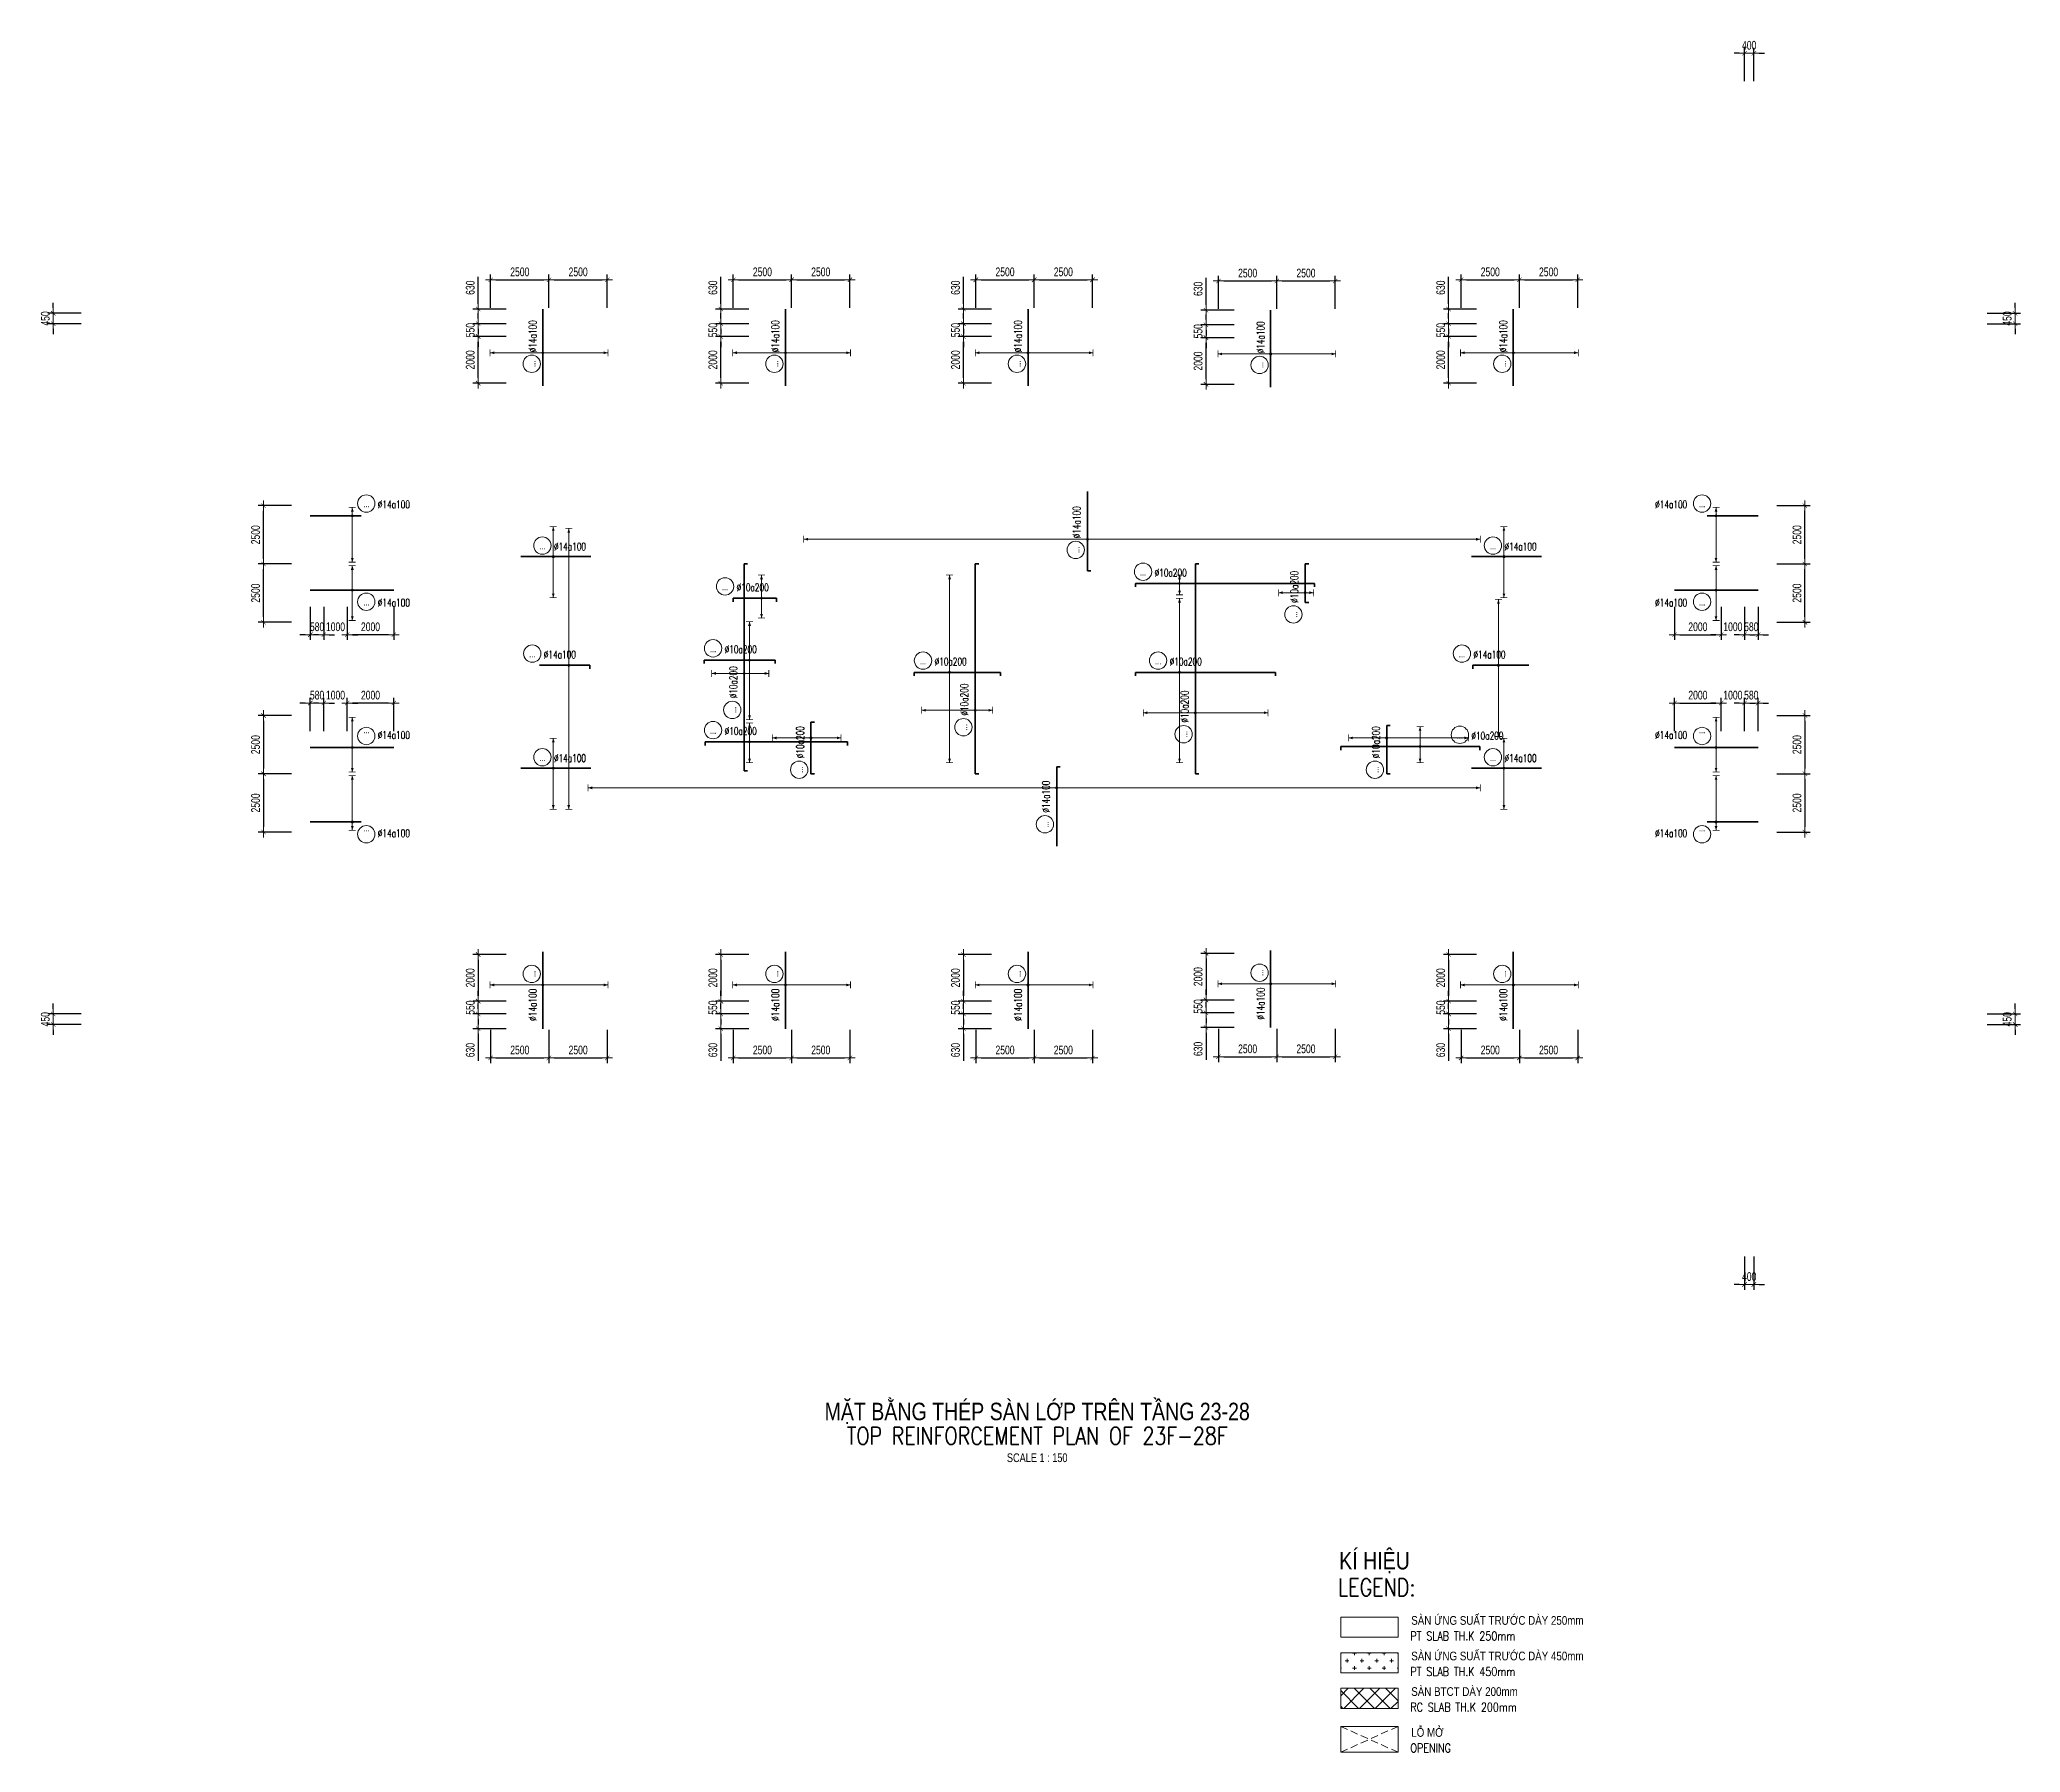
# Model space of a CAD drawing. Header units: millimetres. Extents: x 118516 to 588795, y -24154 to 50684.
# Drawn here: x 244666 to 329575, y -22764 to 50684 of the extents above; entities that cross this region are included whole.
import ezdxf
from ezdxf.enums import TextEntityAlignment as Align

# ---------------------------------------------------------------- set-up
doc = ezdxf.new("R2010")
doc.units = ezdxf.units.MM
doc.linetypes.add('DASHED2', pattern=[9.525, 6.35, -3.175])
doc.layers.get('0').update_dxf_attribs({"lineweight": 20})
doc.layers.get('Defpoints').update_dxf_attribs({"color": 151, "lineweight": 9})
for name, color, linetype, lineweight in [('NDC_S_ANNO', 7, 'Continuous', 20), ('NDC_S_DIM', 1, 'Continuous', 15), ('NDC_S_ENG TEXT', 2, 'Continuous', 20), ('NDC_S_ENG TITLE', 3, 'Continuous', 20), ('NDC_S_HATCH MATERIAL', 8, 'Continuous', 13), ('NDC_S_OPENING', 9, 'DASHED2', 13), ('NDC_S_REBAR', 4, 'Continuous', 35), ('NDC_S_SLAB', 2, 'Continuous', 20), ('NDC_S_TEXT SYMBOL', 7, 'Continuous', 20), ('NDC_S_VN TEXT', 7, 'Continuous', 20), ('NDC_S_VN TITLE', 6, 'Continuous', 35)]:
    doc.layers.add(name, color=color, linetype=linetype, lineweight=lineweight)
doc.styles.add('$0$NDC_EN TXT', font='romans.shx', dxfattribs={"width": 0.8})
doc.styles.add('ARIAL', font='arial.ttf', dxfattribs={"width": 0.7})
doc.styles.add('NDC_ANNO', font='', dxfattribs={"width": 0.8})
doc.styles.add('NDC_DIM', font='', dxfattribs={"width": 0.75})
doc.styles.add('NDC_EN TXT', font='romans.shx', dxfattribs={"width": 0.8})
doc.styles.add('NDC_ROMANS', font='romans.shx', dxfattribs={"width": 0.7})
doc.styles.add('NDC_VIE TXT', font='arial.ttf', dxfattribs={"width": 0.8})
doc.styles.get('NDC_ANNO').set_extended_font_data('Dotum')
doc.styles.get('NDC_DIM').set_extended_font_data('Dotum')
doc.dimstyles.new('NDC_dim_150', dxfattribs={"dimscale": 150, "dimtxt": 2.5, "dimasz": 1.5, "dimexe": 1.5, "dimexo": 2.5, "dimgap": 1, "dimtad": 1, "dimdec": 0, "dimzin": 0, "dimdsep": 46, "dimtxsty": 'NDC_DIM', "dimblk": 'DIMMARK', "dimcen": 0.09, "dimdle": 1.2, "dimclrd": 1, "dimclre": 1, "dimclrt": 3, "dimadec": 0, "dimazin": 0, "dimtfac": 1, "dimtdec": 0, "dimtix": 1, "dimtofl": 0, "dimtmove": 0, "dimatfit": 3, "dimfxl": 8, "dimfxlon": 1, "dimtolj": 1, "dimtzin": 0, "dimarcsym": 0})

msp = doc.modelspace()

# ---------------------------------------------------------------- texts
at = {"layer": 'NDC_S_ENG TEXT', "style": '$0$NDC_EN TXT', "width": 0.8}
for s, height, p in [('LEGEND:', 750, (300324.5, -16059.5)), ('PT SLAB TH.K 250mm', 375, (303426, -17961)), ('PT SLAB TH.K 450mm', 375, (303426, -19487)), ('RC SLAB TH.K 200mm', 375, (303426, -21013)), ('OPENING', 375, (303426, -22764.4))]:
    msp.add_text(s, height=height, dxfattribs=at).set_placement(p)
at = {"layer": 'NDC_S_VN TEXT', "style": 'NDC_VIE TXT', "width": 0.8}
msp.add_text('KÍ HIỆU', height=750, dxfattribs=at).set_placement((300374.7, -14168.4), align=Align.TOP_LEFT)
for s, p in [('SÀN ỨNG SUẤT TRƯỚC DÀY 250mm', (303464.3, -17292.2)), ('SÀN ỨNG SUẤT TRƯỚC DÀY 450mm', (303464.3, -18818.2)), ('SÀN BTCT DÀY 200mm', (303464.3, -20344.2)), ('LỖ MỞ', (303464.3, -22095.6))]:
    msp.add_text(s, height=375, dxfattribs=at).set_placement(p)

# ---------------------------------------------------------------- blocks, each defined once
blk = doc.blocks.new('DIMMARK')
at = {"layer": 'NDC_S_DIM', "color": 1}
blk.add_line((-1.5, 0), (1, 0), dxfattribs=at)
at = {"layer": 'NDC_S_DIM', "color": 2, "const_width": 0.1}
blk.add_lwpolyline([(-0.42, -0.42), (0.42, 0.42)], dxfattribs=at)
blk = doc.blocks.new('*D16')
at = {"layer": 'Defpoints', "color": 0, "ltscale": 100, "transparency": 16777216}
for p in [(245250, 8900), (261474, 8900), (261474, 8450)]:
    blk.add_point(p, dxfattribs=at)
at = {"layer": 'NDC_S_DIM', "color": 1, "lineweight": -2, "ltscale": 100, "transparency": 16777216}
for p, q in [((245250, 9125), (245250, 9350)), ((246450, 8900), (245025, 8900)), ((246450, 8450), (245025, 8450)), ((245250, 8225), (245250, 8000))]:
    blk.add_line(p, q, dxfattribs=at)
at = {"layer": 'NDC_S_DIM', "color": 1, "lineweight": -2, "ltscale": 100, "transparency": 16777216, "xscale": 225, "yscale": 225, "zscale": 225}
for p, rotation in [((245250, 8900), 270), ((245250, 8450), 90)]:
    blk.add_blockref('DIMMARK', p, dxfattribs=dict(at, rotation=rotation))
at = {"layer": 'NDC_S_DIM', "color": 3, "ltscale": 100, "transparency": 16777216, "insert": (244912, 8675), "char_height": 375, "attachment_point": 5, "rotation": 90, "style": 'NDC_DIM'}
blk.add_mtext('\\A1;450', dxfattribs=at)
blk = doc.blocks.new('*D17')
at = {"layer": 'Defpoints', "color": 0, "ltscale": 100, "transparency": 16777216}
for p in [(245250, 38500), (261552, 38950), (261552, 38500)]:
    blk.add_point(p, dxfattribs=at)
at = {"layer": 'NDC_S_DIM', "color": 1, "lineweight": -2, "ltscale": 100, "transparency": 16777216}
for p, q in [((245250, 39175), (245250, 39400)), ((246450, 38950), (245025, 38950)), ((246450, 38500), (245025, 38500)), ((245250, 38275), (245250, 38050))]:
    blk.add_line(p, q, dxfattribs=at)
at = {"layer": 'NDC_S_DIM', "color": 1, "lineweight": -2, "ltscale": 100, "transparency": 16777216, "xscale": 225, "yscale": 225, "zscale": 225}
for p, rotation in [((245250, 38950), 270), ((245250, 38500), 90)]:
    blk.add_blockref('DIMMARK', p, dxfattribs=dict(at, rotation=rotation))
at = {"layer": 'NDC_S_DIM', "color": 3, "ltscale": 100, "transparency": 16777216, "insert": (244912, 38725), "char_height": 375, "attachment_point": 5, "rotation": 90, "style": 'NDC_DIM'}
blk.add_mtext('\\A1;450', dxfattribs=at)
blk = doc.blocks.new('*D18')
at = {"layer": 'Defpoints', "color": 0, "ltscale": 100, "transparency": 16777216}
for p in [(314339, 8900), (329350, 8900), (314339, 8450)]:
    blk.add_point(p, dxfattribs=at)
at = {"layer": 'NDC_S_DIM', "color": 1, "lineweight": -2, "ltscale": 100, "transparency": 16777216}
for p, q in [((329350, 9125), (329350, 9350)), ((328150, 8900), (329575, 8900)), ((328150, 8450), (329575, 8450)), ((329350, 8225), (329350, 8000))]:
    blk.add_line(p, q, dxfattribs=at)
at = {"layer": 'NDC_S_DIM', "color": 1, "lineweight": -2, "ltscale": 100, "transparency": 16777216, "xscale": 225, "yscale": 225, "zscale": 225}
for p, rotation in [((329350, 8900), 270), ((329350, 8450), 90)]:
    blk.add_blockref('DIMMARK', p, dxfattribs=dict(at, rotation=rotation))
at = {"layer": 'NDC_S_DIM', "color": 3, "ltscale": 100, "transparency": 16777216, "insert": (329012, 8675), "char_height": 375, "attachment_point": 5, "rotation": 90, "style": 'NDC_DIM'}
blk.add_mtext('\\A1;450', dxfattribs=at)
blk = doc.blocks.new('*D19')
at = {"layer": 'Defpoints', "color": 0, "ltscale": 100, "transparency": 16777216}
for p in [(314465, 38950), (314465, 38500), (329350, 38950)]:
    blk.add_point(p, dxfattribs=at)
at = {"layer": 'NDC_S_DIM', "color": 1, "lineweight": -2, "ltscale": 100, "transparency": 16777216}
for p, q in [((329350, 39175), (329350, 39400)), ((328150, 38950), (329575, 38950)), ((328150, 38500), (329575, 38500)), ((329350, 38275), (329350, 38050))]:
    blk.add_line(p, q, dxfattribs=at)
at = {"layer": 'NDC_S_DIM', "color": 1, "lineweight": -2, "ltscale": 100, "transparency": 16777216, "xscale": 225, "yscale": 225, "zscale": 225}
for p, rotation in [((329350, 38950), 270), ((329350, 38500), 90)]:
    blk.add_blockref('DIMMARK', p, dxfattribs=dict(at, rotation=rotation))
at = {"layer": 'NDC_S_DIM', "color": 3, "ltscale": 100, "transparency": 16777216, "insert": (329012, 38725), "char_height": 375, "attachment_point": 5, "rotation": 90, "style": 'NDC_DIM'}
blk.add_mtext('\\A1;450', dxfattribs=at)
blk = doc.blocks.new('*D20')
at = {"layer": 'Defpoints', "color": 0, "ltscale": 100, "transparency": 16777216}
for p in [(318150, 50100), (317750, 34011), (318150, 34011)]:
    blk.add_point(p, dxfattribs=at)
at = {"layer": 'NDC_S_DIM', "color": 1, "lineweight": -2, "ltscale": 100, "transparency": 16777216}
for p, q in [((317525, 50100), (317300, 50100)), ((317750, 48900), (317750, 50325)), ((318150, 48900), (318150, 50325)), ((318375, 50100), (318600, 50100))]:
    blk.add_line(p, q, dxfattribs=at)
at = {"layer": 'NDC_S_DIM', "color": 1, "lineweight": -2, "ltscale": 100, "transparency": 16777216, "xscale": 225, "yscale": 225, "zscale": 225}
blk.add_blockref('DIMMARK', (317750, 50100), dxfattribs=at)
at = {"layer": 'NDC_S_DIM', "color": 1, "lineweight": -2, "ltscale": 100, "transparency": 16777216, "xscale": 225, "yscale": 225, "zscale": 225, "rotation": 180}
blk.add_blockref('DIMMARK', (318150, 50100), dxfattribs=at)
at = {"layer": 'NDC_S_DIM', "color": 3, "ltscale": 100, "transparency": 16777216, "insert": (317950, 50438), "char_height": 375, "attachment_point": 5, "style": 'NDC_DIM'}
blk.add_mtext('\\A1;400', dxfattribs=at)
blk = doc.blocks.new('*D21')
at = {"layer": 'Defpoints', "color": 0, "ltscale": 100, "transparency": 16777216}
for p in [(317750, 12767), (318150, 12767), (318150, -2700)]:
    blk.add_point(p, dxfattribs=at)
at = {"layer": 'NDC_S_DIM', "color": 1, "lineweight": -2, "ltscale": 100, "transparency": 16777216}
for p, q in [((317750, -1500), (317750, -2925)), ((318150, -1500), (318150, -2925)), ((317525, -2700), (317300, -2700)), ((318375, -2700), (318600, -2700))]:
    blk.add_line(p, q, dxfattribs=at)
at = {"layer": 'NDC_S_DIM', "color": 1, "lineweight": -2, "ltscale": 100, "transparency": 16777216, "xscale": 225, "yscale": 225, "zscale": 225}
blk.add_blockref('DIMMARK', (317750, -2700), dxfattribs=at)
at = {"layer": 'NDC_S_DIM', "color": 1, "lineweight": -2, "ltscale": 100, "transparency": 16777216, "xscale": 225, "yscale": 225, "zscale": 225, "rotation": 180}
blk.add_blockref('DIMMARK', (318150, -2700), dxfattribs=at)
at = {"layer": 'NDC_S_DIM', "color": 3, "ltscale": 100, "transparency": 16777216, "insert": (317950, -2362), "char_height": 375, "attachment_point": 5, "style": 'NDC_DIM'}
blk.add_mtext('\\A1;400', dxfattribs=at)
blk = doc.blocks.new('Drawing name_symbol')
at = {"layer": 'NDC_S_ENG TITLE', "style": 'NDC_EN TXT', "width": 0.8}
blk.add_attdef('SECTDET1', text='', height=5, dxfattribs=at).set_placement((0, 1.01), align=Align.CENTER)
at = {"layer": 'NDC_S_TEXT SYMBOL', "lineweight": 25, "style": 'NDC_ANNO', "width": 0.8}
blk.add_attdef('SSCALE', text='', height=2.5, dxfattribs=at).set_placement((0, -4), align=Align.CENTER)
at = {"layer": 'NDC_S_VN TITLE', "style": 'NDC_VIE TXT', "width": 0.8}
blk.add_attdef('SECTDET2', text='', height=5, dxfattribs=at).set_placement((0, 7.97), align=Align.CENTER)
blk = doc.blocks.new('*U41')
h = blk.add_hatch(color=6)
edge = h.paths.add_edge_path()
edge.add_arc((0.5, 0), 0.3, 0, 360)
at = {"layer": 'NDC_S_DIM', "color": 6}
for q in [(0.5, 21.16), (0.5, -25.84)]:
    blk.add_line((0.5, 0), q, dxfattribs=at)
for points in [[(-0.5, 21.16, 0.2, 0.2, 0), (1.5, 21.16, 0, 0, 0)], [(-0.5, -25.84, 0.2, 0.2, 0), (1.5, -25.84, 0, 0, 0)]]:
    blk.add_lwpolyline(points, format="xyseb", dxfattribs=at)
at = {"layer": 'NDC_S_DIM'}
blk.add_circle((-5.62, 3.36), 2.48, dxfattribs=at)
at = {"layer": 'NDC_S_DIM', "color": 6}
blk.add_circle((0.5, 0), 0.3, dxfattribs=at)
for points in [[(0.1, 19.96), (0.5, 21.16), (0.9, 19.96)], [(0.1, -24.64), (0.5, -25.84), (0.9, -24.64)]]:
    blk.add_solid(points, dxfattribs=at)
at = {"layer": 'NDC_S_REBAR'}
for p, q in [((0, 0), (-12.04, 0)), ((-12.04, 0), (-12.04, -1)), ((0, 0), (27.96, 0)), ((27.96, 0), (27.96, -1)), ((-12.04, -1), (-12.04, -1)), ((27.96, -1), (27.96, -1))]:
    blk.add_line(p, q, dxfattribs=at)
at = {"layer": 'NDC_S_VN TEXT', "style": 'ARIAL', "width": 0.7}
blk.add_attdef('KHT', text='', height=2.2, dxfattribs=at).set_placement((-5.62, 3.36), align=Align.MIDDLE_CENTER)
at = {"layer": 'NDC_S_VN TEXT', "color": 3, "style": 'NDC_ROMANS', "width": 0.7}
blk.add_attdef('DKT', (-2.32, 1.98), '', height=2.2, dxfattribs=at)
blk = doc.blocks.new('*U42')
h = blk.add_hatch(color=6)
edge = h.paths.add_edge_path()
edge.add_arc((1.97, 0), 0.3, 0, 360)
at = {"layer": 'NDC_S_DIM', "color": 6}
for q in [(1.97, 27.83), (1.97, -25.84)]:
    blk.add_line((1.97, 0), q, dxfattribs=at)
for points in [[(0.97, 27.83, 0.2, 0.2, 0), (2.97, 27.83, 0, 0, 0)], [(0.97, -25.84, 0.2, 0.2, 0), (2.97, -25.84, 0, 0, 0)]]:
    blk.add_lwpolyline(points, format="xyseb", dxfattribs=at)
at = {"layer": 'NDC_S_DIM'}
blk.add_circle((-5.62, 3.36), 2.48, dxfattribs=at)
at = {"layer": 'NDC_S_DIM', "color": 6}
blk.add_circle((1.97, 0), 0.3, dxfattribs=at)
for points in [[(1.57, 26.63), (1.97, 27.83), (2.37, 26.63)], [(1.57, -24.64), (1.97, -25.84), (2.37, -24.64)]]:
    blk.add_solid(points, dxfattribs=at)
at = {"layer": 'NDC_S_REBAR'}
for p, q in [((0, 0), (-8.18, 0)), ((-8.18, 0), (-8.18, -1)), ((0, 0), (16.48, 0)), ((16.48, 0), (16.48, -1)), ((-8.18, -1), (-8.18, -1)), ((16.48, -1), (16.48, -1))]:
    blk.add_line(p, q, dxfattribs=at)
at = {"layer": 'NDC_S_VN TEXT', "style": 'ARIAL', "width": 0.7}
blk.add_attdef('KHT', text='', height=2.2, dxfattribs=at).set_placement((-5.62, 3.36), align=Align.MIDDLE_CENTER)
at = {"layer": 'NDC_S_VN TEXT', "color": 3, "style": 'NDC_ROMANS', "width": 0.7}
blk.add_attdef('DKT', (-2.32, 1.98), '', height=2.2, dxfattribs=at)
blk = doc.blocks.new('*U39')
h = blk.add_hatch(color=6)
edge = h.paths.add_edge_path()
edge.add_arc((4.81, 0), 0.3, 0, 360)
at = {"layer": 'NDC_S_DIM', "color": 6}
for q in [(4.81, 5.38), (4.81, -5.95)]:
    blk.add_line((4.81, 0), q, dxfattribs=at)
for points in [[(3.81, 5.38, 0.2, 0.2, 0), (5.81, 5.38, 0, 0, 0)], [(3.81, -5.95, 0.2, 0.2, 0), (5.81, -5.95, 0, 0, 0)]]:
    blk.add_lwpolyline(points, format="xyseb", dxfattribs=at)
at = {"layer": 'NDC_S_DIM'}
blk.add_circle((-5.62, 3.36), 2.48, dxfattribs=at)
at = {"layer": 'NDC_S_DIM', "color": 6}
blk.add_circle((4.81, 0), 0.3, dxfattribs=at)
for points in [[(4.41, 4.18), (4.81, 5.38), (5.21, 4.18)], [(4.41, -4.75), (4.81, -5.95), (5.21, -4.75)]]:
    blk.add_solid(points, dxfattribs=at)
at = {"layer": 'NDC_S_REBAR'}
for p, q in [((0, 0), (-7.85, 0)), ((-7.85, 0), (-7.85, -1)), ((0, 0), (32.82, 0)), ((32.82, 0), (32.82, -1)), ((-7.85, -1), (-7.85, -1)), ((32.82, -1), (32.82, -1))]:
    blk.add_line(p, q, dxfattribs=at)
at = {"layer": 'NDC_S_VN TEXT', "style": 'ARIAL', "width": 0.7}
blk.add_attdef('KHT', text='', height=2.2, dxfattribs=at).set_placement((-5.62, 3.36), align=Align.MIDDLE_CENTER)
at = {"layer": 'NDC_S_VN TEXT', "color": 3, "style": 'NDC_ROMANS', "width": 0.7}
blk.add_attdef('DKT', (-2.32, 1.98), '', height=2.2, dxfattribs=at)
blk = doc.blocks.new('*U40')
h = blk.add_hatch(color=6)
edge = h.paths.add_edge_path()
edge.add_arc((4.81, 0), 0.3, 0, 360)
at = {"layer": 'NDC_S_DIM', "color": 6}
for q in [(4.81, 10.99), (4.81, -17.01)]:
    blk.add_line((4.81, 0), q, dxfattribs=at)
for points in [[(3.81, 10.99, 0.2, 0.2, 0), (5.81, 10.99, 0, 0, 0)], [(3.81, -17.01, 0.2, 0.2, 0), (5.81, -17.01, 0, 0, 0)]]:
    blk.add_lwpolyline(points, format="xyseb", dxfattribs=at)
at = {"layer": 'NDC_S_DIM'}
blk.add_circle((-5.62, 3.36), 2.48, dxfattribs=at)
at = {"layer": 'NDC_S_DIM', "color": 6}
blk.add_circle((4.81, 0), 0.3, dxfattribs=at)
for points in [[(4.41, 9.79), (4.81, 10.99), (5.21, 9.79)], [(4.41, -15.81), (4.81, -17.01), (5.21, -15.81)]]:
    blk.add_solid(points, dxfattribs=at)
at = {"layer": 'NDC_S_REBAR'}
for p, q in [((0, 0), (-8.18, 0)), ((-8.18, 0), (-8.18, -1)), ((0, 0), (12.15, 0)), ((12.15, 0), (12.15, -1)), ((-8.18, -1), (-8.18, -1)), ((12.15, -1), (12.15, -1))]:
    blk.add_line(p, q, dxfattribs=at)
at = {"layer": 'NDC_S_VN TEXT', "style": 'ARIAL', "width": 0.7}
blk.add_attdef('KHT', text='', height=2.2, dxfattribs=at).set_placement((-5.62, 3.36), align=Align.MIDDLE_CENTER)
at = {"layer": 'NDC_S_VN TEXT', "color": 3, "style": 'NDC_ROMANS', "width": 0.7}
blk.add_attdef('DKT', (-2.32, 1.98), '', height=2.2, dxfattribs=at)
blk = doc.blocks.new('*U37')
h = blk.add_hatch(color=6)
edge = h.paths.add_edge_path()
edge.add_arc((4.81, 0), 0.3, 0, 360)
at = {"layer": 'NDC_S_DIM', "color": 6}
for q in [(4.81, 6.63), (4.81, -5.71)]:
    blk.add_line((4.81, 0), q, dxfattribs=at)
for points in [[(3.81, 6.63, 0.2, 0.2, 0), (5.81, 6.63, 0, 0, 0)], [(3.81, -5.71, 0.2, 0.2, 0), (5.81, -5.71, 0, 0, 0)]]:
    blk.add_lwpolyline(points, format="xyseb", dxfattribs=at)
at = {"layer": 'NDC_S_DIM'}
blk.add_circle((-5.62, 3.36), 2.48, dxfattribs=at)
at = {"layer": 'NDC_S_DIM', "color": 6}
blk.add_circle((4.81, 0), 0.3, dxfattribs=at)
for points in [[(4.41, 5.43), (4.81, 6.63), (5.21, 5.43)], [(4.41, -4.51), (4.81, -5.71), (5.21, -4.51)]]:
    blk.add_solid(points, dxfattribs=at)
at = {"layer": 'NDC_S_REBAR'}
for p, q in [((0, 0), (-3.28, 0)), ((-3.28, 0), (-3.28, -1)), ((0, 0), (9.06, 0)), ((9.06, 0), (9.06, -1)), ((-3.28, -1), (-3.28, -1)), ((9.06, -1), (9.06, -1))]:
    blk.add_line(p, q, dxfattribs=at)
at = {"layer": 'NDC_S_VN TEXT', "style": 'ARIAL', "width": 0.7}
blk.add_attdef('KHT', text='', height=2.2, dxfattribs=at).set_placement((-5.62, 3.36), align=Align.MIDDLE_CENTER)
at = {"layer": 'NDC_S_VN TEXT', "color": 3, "style": 'NDC_ROMANS', "width": 0.7}
blk.add_attdef('DKT', (-2.32, 1.98), '', height=2.2, dxfattribs=at)
blk = doc.blocks.new('*U38')
h = blk.add_hatch(color=6)
edge = h.paths.add_edge_path()
edge.add_arc((4.81, 0), 0.3, 0, 360)
at = {"layer": 'NDC_S_DIM', "color": 6}
for q in [(4.81, 2.43), (4.81, -3.24)]:
    blk.add_line((4.81, 0), q, dxfattribs=at)
for points in [[(3.81, 2.43, 0.2, 0.2, 0), (5.81, 2.43, 0, 0, 0)], [(3.81, -3.24, 0.2, 0.2, 0), (5.81, -3.24, 0, 0, 0)]]:
    blk.add_lwpolyline(points, format="xyseb", dxfattribs=at)
at = {"layer": 'NDC_S_DIM'}
blk.add_circle((-5.62, 3.36), 2.48, dxfattribs=at)
at = {"layer": 'NDC_S_DIM', "color": 6}
blk.add_circle((4.81, 0), 0.3, dxfattribs=at)
for points in [[(4.41, 1.23), (4.81, 2.43), (5.21, 1.23)], [(4.41, -2.04), (4.81, -3.24), (5.21, -2.04)]]:
    blk.add_solid(points, dxfattribs=at)
at = {"layer": 'NDC_S_REBAR'}
for p, q in [((0, 0), (-7.73, 0)), ((-7.73, 0), (-7.73, -1)), ((0, 0), (43.4, 0)), ((43.4, 0), (43.4, -1)), ((-7.73, -1), (-7.73, -1)), ((43.4, -1), (43.4, -1))]:
    blk.add_line(p, q, dxfattribs=at)
at = {"layer": 'NDC_S_VN TEXT', "style": 'ARIAL', "width": 0.7}
blk.add_attdef('KHT', text='', height=2.2, dxfattribs=at).set_placement((-5.62, 3.36), align=Align.MIDDLE_CENTER)
at = {"layer": 'NDC_S_VN TEXT', "color": 3, "style": 'NDC_ROMANS', "width": 0.7}
blk.add_attdef('DKT', (-2.32, 1.98), '', height=2.2, dxfattribs=at)
blk = doc.blocks.new('*U35')
h = blk.add_hatch(color=6)
edge = h.paths.add_edge_path()
edge.add_arc((-0.79, 0), 0.3, 0, 360)
at = {"layer": 'NDC_S_DIM', "color": 6}
for q in [(-0.79, 15.31), (-0.79, -5.02)]:
    blk.add_line((-0.79, 0), q, dxfattribs=at)
for points in [[(-1.79, 15.31, 0.2, 0.2, 0), (0.21, 15.31, 0, 0, 0)], [(-1.79, -5.02, 0.2, 0.2, 0), (0.21, -5.02, 0, 0, 0)]]:
    blk.add_lwpolyline(points, format="xyseb", dxfattribs=at)
at = {"layer": 'NDC_S_DIM'}
blk.add_circle((-5.62, 3.36), 2.48, dxfattribs=at)
at = {"layer": 'NDC_S_DIM', "color": 6}
blk.add_circle((-0.79, 0), 0.3, dxfattribs=at)
for points in [[(-1.19, 14.11), (-0.79, 15.31), (-0.39, 14.11)], [(-1.19, -3.82), (-0.79, -5.02), (-0.39, -3.82)]]:
    blk.add_solid(points, dxfattribs=at)
at = {"layer": 'NDC_S_REBAR'}
for p, q in [((0, 0), (-18.94, 0)), ((-18.94, 0), (-18.94, -1)), ((0, 0), (41.06, 0)), ((41.06, 0), (41.06, -1)), ((-18.94, -1), (-18.94, -1)), ((41.06, -1), (41.06, -1))]:
    blk.add_line(p, q, dxfattribs=at)
at = {"layer": 'NDC_S_VN TEXT', "style": 'ARIAL', "width": 0.7}
blk.add_attdef('KHT', text='', height=2.2, dxfattribs=at).set_placement((-5.62, 3.36), align=Align.MIDDLE_CENTER)
at = {"layer": 'NDC_S_VN TEXT', "color": 3, "style": 'NDC_ROMANS', "width": 0.7}
blk.add_attdef('DKT', (-2.32, 1.98), '', height=2.2, dxfattribs=at)
blk = doc.blocks.new('*U36')
h = blk.add_hatch(color=6)
edge = h.paths.add_edge_path()
edge.add_arc((0.5, 0), 0.3, 0, 360)
at = {"layer": 'NDC_S_DIM', "color": 6}
for q in [(0.5, 14.9), (0.5, -20.77)]:
    blk.add_line((0.5, 0), q, dxfattribs=at)
for points in [[(-0.5, 14.9, 0.2, 0.2, 0), (1.5, 14.9, 0, 0, 0)], [(-0.5, -20.77, 0.2, 0.2, 0), (1.5, -20.77, 0, 0, 0)]]:
    blk.add_lwpolyline(points, format="xyseb", dxfattribs=at)
at = {"layer": 'NDC_S_DIM'}
blk.add_circle((-5.62, 3.36), 2.48, dxfattribs=at)
at = {"layer": 'NDC_S_DIM', "color": 6}
blk.add_circle((0.5, 0), 0.3, dxfattribs=at)
for points in [[(0.1, 13.7), (0.5, 14.9), (0.9, 13.7)], [(0.1, -19.57), (0.5, -20.77), (0.9, -19.57)]]:
    blk.add_solid(points, dxfattribs=at)
at = {"layer": 'NDC_S_REBAR'}
for p, q in [((0, 0), (-16.95, 0)), ((-16.95, 0), (-16.95, -1)), ((0, 0), (43.05, 0)), ((43.05, 0), (43.05, -1)), ((-16.95, -1), (-16.95, -1)), ((43.05, -1), (43.05, -1))]:
    blk.add_line(p, q, dxfattribs=at)
at = {"layer": 'NDC_S_VN TEXT', "style": 'ARIAL', "width": 0.7}
blk.add_attdef('KHT', text='', height=2.2, dxfattribs=at).set_placement((-5.62, 3.36), align=Align.MIDDLE_CENTER)
at = {"layer": 'NDC_S_VN TEXT', "color": 3, "style": 'NDC_ROMANS', "width": 0.7}
blk.add_attdef('DKT', (-2.32, 1.98), '', height=2.2, dxfattribs=at)
blk = doc.blocks.new('*U48')
h = blk.add_hatch(color=6)
edge = h.paths.add_edge_path()
edge.add_arc((0.61, 0), 0.3, 0, 360)
at = {"layer": 'NDC_S_DIM', "color": 6}
for q in [(0.61, 7.61), (0.61, -2.39)]:
    blk.add_line((0.61, 0), q, dxfattribs=at)
for points in [[(-0.39, 7.61, 0.2, 0.2, 0), (1.61, 7.61, 0, 0, 0)], [(-0.39, -2.39, 0.2, 0.2, 0), (1.61, -2.39, 0, 0, 0)]]:
    blk.add_lwpolyline(points, format="xyseb", dxfattribs=at)
at = {"layer": 'NDC_S_DIM'}
blk.add_circle((-5.62, 3.36), 2.48, dxfattribs=at)
at = {"layer": 'NDC_S_DIM', "color": 6}
blk.add_circle((0.61, 0), 0.3, dxfattribs=at)
for points in [[(0.21, 6.41), (0.61, 7.61), (1.01, 6.41)], [(0.21, -1.19), (0.61, -2.39), (1.01, -1.19)]]:
    blk.add_solid(points, dxfattribs=at)
at = {"layer": 'NDC_S_REBAR'}
for p, q in [((0, 0), (-2.17, 0)), ((-2.17, 0), (-2.17, -1)), ((0, 0), (8.83, 0)), ((8.83, 0), (8.83, -1)), ((-2.17, -1), (-2.17, -1)), ((8.83, -1), (8.83, -1))]:
    blk.add_line(p, q, dxfattribs=at)
at = {"layer": 'NDC_S_VN TEXT', "style": 'ARIAL', "width": 0.7}
blk.add_attdef('KHT', text='', height=2.2, dxfattribs=at).set_placement((-5.62, 3.36), align=Align.MIDDLE_CENTER)
at = {"layer": 'NDC_S_VN TEXT', "color": 3, "style": 'NDC_ROMANS', "width": 0.7}
blk.add_attdef('DKT', (-2.32, 1.98), '', height=2.2, dxfattribs=at)
blk = doc.blocks.new('*U49')
h = blk.add_hatch(color=6)
edge = h.paths.add_edge_path()
edge.add_arc((3.48, 0), 0.3, 0, 360)
at = {"layer": 'NDC_S_DIM', "color": 6}
for q in [(3.48, 10.9), (3.48, -23.43)]:
    blk.add_line((3.48, 0), q, dxfattribs=at)
for points in [[(2.48, 10.9, 0.2, 0.2, 0), (4.48, 10.9, 0, 0, 0)], [(2.48, -23.43, 0.2, 0.2, 0), (4.48, -23.43, 0, 0, 0)]]:
    blk.add_lwpolyline(points, format="xyseb", dxfattribs=at)
at = {"layer": 'NDC_S_DIM'}
blk.add_circle((-5.62, 3.36), 2.48, dxfattribs=at)
at = {"layer": 'NDC_S_DIM', "color": 6}
blk.add_circle((3.48, 0), 0.3, dxfattribs=at)
for points in [[(3.08, 9.7), (3.48, 10.9), (3.88, 9.7)], [(3.08, -22.23), (3.48, -23.43), (3.88, -22.23)]]:
    blk.add_solid(points, dxfattribs=at)
at = {"layer": 'NDC_S_REBAR'}
for p, q in [((0, 0), (-6.77, 0)), ((-6.77, 0), (-6.77, -1)), ((0, 0), (7.03, 0)), ((7.03, 0), (7.03, -1)), ((-6.77, -1), (-6.77, -1)), ((7.03, -1), (7.03, -1))]:
    blk.add_line(p, q, dxfattribs=at)
at = {"layer": 'NDC_S_VN TEXT', "style": 'ARIAL', "width": 0.7}
blk.add_attdef('KHT', text='', height=2.2, dxfattribs=at).set_placement((-5.62, 3.36), align=Align.MIDDLE_CENTER)
at = {"layer": 'NDC_S_VN TEXT', "color": 3, "style": 'NDC_ROMANS', "width": 0.7}
blk.add_attdef('DKT', (-2.32, 1.98), '', height=2.2, dxfattribs=at)
blk = doc.blocks.new('*U50')
h = blk.add_hatch(color=6)
edge = h.paths.add_edge_path()
edge.add_arc((4.81, 0), 0.3, 0, 360)
at = {"layer": 'NDC_S_DIM', "color": 6}
for q in [(4.81, 5.72), (4.81, -4.61)]:
    blk.add_line((4.81, 0), q, dxfattribs=at)
for points in [[(3.81, 5.72, 0.2, 0.2, 0), (5.81, 5.72, 0, 0, 0)], [(3.81, -4.61, 0.2, 0.2, 0), (5.81, -4.61, 0, 0, 0)]]:
    blk.add_lwpolyline(points, format="xyseb", dxfattribs=at)
at = {"layer": 'NDC_S_DIM'}
blk.add_circle((16.18, 3.36), 2.48, dxfattribs=at)
at = {"layer": 'NDC_S_DIM', "color": 6}
blk.add_circle((4.81, 0), 0.3, dxfattribs=at)
for points in [[(4.41, 4.52), (4.81, 5.72), (5.21, 4.52)], [(4.41, -3.41), (4.81, -4.61), (5.21, -3.41)]]:
    blk.add_solid(points, dxfattribs=at)
at = {"layer": 'NDC_S_REBAR'}
for p, q in [((0, 0), (-17.8, 0)), ((-17.8, 0), (-17.8, -1)), ((0, 0), (21.87, 0)), ((21.87, 0), (21.87, -1)), ((-17.8, -1), (-17.8, -1)), ((21.87, -1), (21.87, -1))]:
    blk.add_line(p, q, dxfattribs=at)
at = {"layer": 'NDC_S_VN TEXT', "style": 'ARIAL', "width": 0.7}
blk.add_attdef('KHT', text='', height=2.2, dxfattribs=at).set_placement((16.18, 3.36), align=Align.MIDDLE_CENTER)
at = {"layer": 'NDC_S_VN TEXT', "color": 3, "style": 'NDC_ROMANS', "width": 0.7}
blk.add_attdef('DKT', (19.48, 1.98), '', height=2.2, dxfattribs=at)
blk = doc.blocks.new('*U57')
h = blk.add_hatch(color=6)
edge = h.paths.add_edge_path()
edge.add_arc((4.81, 0), 0.3, 0, 360)
at = {"layer": 'NDC_S_DIM', "color": 6}
for q in [(4.81, 9.26), (4.81, -7.07)]:
    blk.add_line((4.81, 0), q, dxfattribs=at)
for points in [[(3.81, 9.26, 0.2, 0.2, 0), (5.81, 9.26, 0, 0, 0)], [(3.81, -7.07, 0.2, 0.2, 0), (5.81, -7.07, 0, 0, 0)]]:
    blk.add_lwpolyline(points, format="xyseb", dxfattribs=at)
at = {"layer": 'NDC_S_DIM'}
blk.add_circle((-5.62, 3.36), 2.48, dxfattribs=at)
at = {"layer": 'NDC_S_DIM', "color": 6}
blk.add_circle((4.81, 0), 0.3, dxfattribs=at)
for points in [[(4.41, 8.06), (4.81, 9.26), (5.21, 8.06)], [(4.41, -5.87), (4.81, -7.07), (5.21, -5.87)]]:
    blk.add_solid(points, dxfattribs=at)
at = {"layer": 'NDC_S_REBAR'}
for p, q in [((0, 0), (-23.03, 0)), ((-23.03, 0), (-23.03, -1)), ((0, 0), (36.12, 0)), ((36.12, 0), (36.12, -1)), ((-23.03, -1), (-23.03, -1)), ((36.12, -1), (36.12, -1))]:
    blk.add_line(p, q, dxfattribs=at)
at = {"layer": 'NDC_S_VN TEXT', "style": 'ARIAL', "width": 0.7}
blk.add_attdef('KHT', text='', height=2.2, dxfattribs=at).set_placement((-5.62, 3.36), align=Align.MIDDLE_CENTER)
at = {"layer": 'NDC_S_VN TEXT', "color": 3, "style": 'NDC_ROMANS', "width": 0.7}
blk.add_attdef('DKT', (-2.32, 1.98), '', height=2.2, dxfattribs=at)
blk = doc.blocks.new('*U56')
h = blk.add_hatch(color=6)
edge = h.paths.add_edge_path()
edge.add_arc((4.81, 0), 0.3, 0, 360)
at = {"layer": 'NDC_S_DIM', "color": 6}
for q in [(4.81, 39.15), (4.81, -41.18)]:
    blk.add_line((4.81, 0), q, dxfattribs=at)
for points in [[(3.81, 39.15, 0.2, 0.2, 0), (5.81, 39.15, 0, 0, 0)], [(3.81, -41.18, 0.2, 0.2, 0), (5.81, -41.18, 0, 0, 0)]]:
    blk.add_lwpolyline(points, format="xyseb", dxfattribs=at)
at = {"layer": 'NDC_S_DIM'}
blk.add_circle((-5.62, 3.36), 2.48, dxfattribs=at)
at = {"layer": 'NDC_S_DIM', "color": 6}
blk.add_circle((4.81, 0), 0.3, dxfattribs=at)
for points in [[(4.41, 37.95), (4.81, 39.15), (5.21, 37.95)], [(4.41, -39.98), (4.81, -41.18), (5.21, -39.98)]]:
    blk.add_solid(points, dxfattribs=at)
at = {"layer": 'NDC_S_REBAR'}
for p, q in [((0, 0), (-3.52, 0)), ((-3.52, 0), (-3.52, 0)), ((0, 0), (10.81, 0)), ((10.81, 0), (10.81, -1)), ((-3.52, 0), (-3.52, 0)), ((10.81, -1), (10.81, -1))]:
    blk.add_line(p, q, dxfattribs=at)
at = {"layer": 'NDC_S_VN TEXT', "style": 'ARIAL', "width": 0.7}
blk.add_attdef('KHT', text='', height=2.2, dxfattribs=at).set_placement((-5.62, 3.36), align=Align.MIDDLE_CENTER)
at = {"layer": 'NDC_S_VN TEXT', "color": 3, "style": 'NDC_ROMANS', "width": 0.7}
blk.add_attdef('DKT', (-2.32, 1.98), '', height=2.2, dxfattribs=at)
blk = doc.blocks.new('*U92')
h = blk.add_hatch(color=6)
edge = h.paths.add_edge_path()
edge.add_arc((3.48, 0), 0.3, 0, 360)
at = {"layer": 'NDC_S_DIM', "color": 6}
for q in [(3.48, 11.04), (3.48, -8.63)]:
    blk.add_line((3.48, 0), q, dxfattribs=at)
for points in [[(2.48, 11.04, 0.2, 0.2, 0), (4.48, 11.04, 0, 0, 0)], [(2.48, -8.63, 0.2, 0.2, 0), (4.48, -8.63, 0, 0, 0)]]:
    blk.add_lwpolyline(points, format="xyseb", dxfattribs=at)
at = {"layer": 'NDC_S_DIM'}
blk.add_circle((-5.62, 3.36), 2.48, dxfattribs=at)
at = {"layer": 'NDC_S_DIM', "color": 6}
blk.add_circle((3.48, 0), 0.3, dxfattribs=at)
for points in [[(3.08, 9.84), (3.48, 11.04), (3.88, 9.84)], [(3.08, -7.43), (3.48, -8.63), (3.88, -7.43)]]:
    blk.add_solid(points, dxfattribs=at)
at = {"layer": 'NDC_S_REBAR'}
for p, q in [((0, 0), (-6.77, 0)), ((-6.77, 0), (-6.77, -1)), ((0, 0), (8.03, 0)), ((8.03, 0), (8.03, -1)), ((-6.77, -1), (-6.77, -1)), ((8.03, -1), (8.03, -1))]:
    blk.add_line(p, q, dxfattribs=at)
at = {"layer": 'NDC_S_VN TEXT', "style": 'ARIAL', "width": 0.7}
blk.add_attdef('KHT', text='', height=2.2, dxfattribs=at).set_placement((-5.62, 3.36), align=Align.MIDDLE_CENTER)
at = {"layer": 'NDC_S_VN TEXT', "color": 3, "style": 'NDC_ROMANS', "width": 0.7}
blk.add_attdef('DKT', (-2.32, 1.98), '', height=2.2, dxfattribs=at)
blk = doc.blocks.new('*U69')
h = blk.add_hatch(color=6)
edge = h.paths.add_edge_path()
edge.add_arc((4.81, 0), 0.3, 0, 360)
at = {"layer": 'NDC_S_DIM', "color": 6}
for q in [(4.81, 133.93), (4.81, -121.07)]:
    blk.add_line((4.81, 0), q, dxfattribs=at)
for points in [[(3.81, 133.93, 0.2, 0.2, 0), (5.81, 133.93, 0, 0, 0)], [(3.81, -121.07, 0.2, 0.2, 0), (5.81, -121.07, 0, 0, 0)]]:
    blk.add_lwpolyline(points, format="xyseb", dxfattribs=at)
at = {"layer": 'NDC_S_DIM'}
blk.add_circle((-5.62, 3.36), 2.48, dxfattribs=at)
at = {"layer": 'NDC_S_DIM', "color": 6}
blk.add_circle((4.81, 0), 0.3, dxfattribs=at)
for points in [[(4.41, 132.73), (4.81, 133.93), (5.21, 132.73)], [(4.41, -119.87), (4.81, -121.07), (5.21, -119.87)]]:
    blk.add_solid(points, dxfattribs=at)
at = {"layer": 'NDC_S_REBAR'}
for p, q in [((0, 0), (-11.85, 0)), ((-11.85, 0), (-11.85, 0)), ((0, 0), (10.81, 0)), ((10.81, 0), (10.81, -1)), ((-11.85, 0), (-11.85, 0)), ((10.81, -1), (10.81, -1))]:
    blk.add_line(p, q, dxfattribs=at)
at = {"layer": 'NDC_S_VN TEXT', "style": 'ARIAL', "width": 0.7}
blk.add_attdef('KHT', text='', height=2.2, dxfattribs=at).set_placement((-5.62, 3.36), align=Align.MIDDLE_CENTER)
at = {"layer": 'NDC_S_VN TEXT', "color": 3, "style": 'NDC_ROMANS', "width": 0.7}
blk.add_attdef('DKT', (-2.32, 1.98), '', height=2.2, dxfattribs=at)
blk = doc.blocks.new('*U70')
h = blk.add_hatch(color=6)
edge = h.paths.add_edge_path()
edge.add_arc((6.53, 0), 0.3, 0, 360)
at = {"layer": 'NDC_S_DIM', "color": 6}
for q in [(6.53, 81.06), (6.53, -112.28)]:
    blk.add_line((6.53, 0), q, dxfattribs=at)
for points in [[(5.53, 81.06, 0.2, 0.2, 0), (7.53, 81.06, 0, 0, 0)], [(5.53, -112.28, 0.2, 0.2, 0), (7.53, -112.28, 0, 0, 0)]]:
    blk.add_lwpolyline(points, format="xyseb", dxfattribs=at)
at = {"layer": 'NDC_S_DIM'}
blk.add_circle((3.49, 3.36), 2.48, dxfattribs=at)
at = {"layer": 'NDC_S_DIM', "color": 6}
blk.add_circle((6.53, 0), 0.3, dxfattribs=at)
for points in [[(6.13, 79.86), (6.53, 81.06), (6.93, 79.86)], [(6.13, -111.08), (6.53, -112.28), (6.93, -111.08)]]:
    blk.add_solid(points, dxfattribs=at)
at = {"layer": 'NDC_S_REBAR'}
for p, q in [((0, 0), (-2.52, 0)), ((-2.52, 0), (-2.52, -1)), ((0, 0), (20.15, 0)), ((20.15, 0), (20.15, 0)), ((20.15, 0), (20.15, 0)), ((-2.52, -1), (-2.52, -1))]:
    blk.add_line(p, q, dxfattribs=at)
at = {"layer": 'NDC_S_VN TEXT', "style": 'ARIAL', "width": 0.7}
blk.add_attdef('KHT', text='', height=2.2, dxfattribs=at).set_placement((3.49, 3.36), align=Align.MIDDLE_CENTER)
at = {"layer": 'NDC_S_VN TEXT', "color": 3, "style": 'NDC_ROMANS', "width": 0.7}
blk.add_attdef('DKT', (6.79, 1.98), '', height=2.2, dxfattribs=at)
blk = doc.blocks.new('*U68')
h = blk.add_hatch(color=6)
edge = h.paths.add_edge_path()
edge.add_arc((4.81, 0), 0.3, 0, 360)
at = {"layer": 'NDC_S_DIM', "color": 6}
for q in [(4.81, 18.82), (4.81, -20.35)]:
    blk.add_line((4.81, 0), q, dxfattribs=at)
for points in [[(3.81, 18.82, 0.2, 0.2, 0), (5.81, 18.82, 0, 0, 0)], [(3.81, -20.35, 0.2, 0.2, 0), (5.81, -20.35, 0, 0, 0)]]:
    blk.add_lwpolyline(points, format="xyseb", dxfattribs=at)
at = {"layer": 'NDC_S_DIM'}
blk.add_circle((-5.62, 3.36), 2.48, dxfattribs=at)
at = {"layer": 'NDC_S_DIM', "color": 6}
blk.add_circle((4.81, 0), 0.3, dxfattribs=at)
for points in [[(4.41, 17.62), (4.81, 18.82), (5.21, 17.62)], [(4.41, -19.15), (4.81, -20.35), (5.21, -19.15)]]:
    blk.add_solid(points, dxfattribs=at)
at = {"layer": 'NDC_S_REBAR'}
for p, q in [((0, 0), (-2.52, 0)), ((-2.52, 0), (-2.52, -1)), ((0, 0), (13.48, 0)), ((13.48, 0), (13.48, 0)), ((13.48, 0), (13.48, 0)), ((-2.52, -1), (-2.52, -1))]:
    blk.add_line(p, q, dxfattribs=at)
at = {"layer": 'NDC_S_VN TEXT', "style": 'ARIAL', "width": 0.7}
blk.add_attdef('KHT', text='', height=2.2, dxfattribs=at).set_placement((-5.62, 3.36), align=Align.MIDDLE_CENTER)
at = {"layer": 'NDC_S_VN TEXT', "color": 3, "style": 'NDC_ROMANS', "width": 0.7}
blk.add_attdef('DKT', (-2.32, 1.98), '', height=2.2, dxfattribs=at)
blk = doc.blocks.new('*U62')
h = blk.add_hatch(color=6)
edge = h.paths.add_edge_path()
edge.add_arc((1.64, 0), 0.3, 0, 360)
at = {"layer": 'NDC_S_DIM', "color": 6}
for q in [(1.64, 8.58), (1.64, -11.75)]:
    blk.add_line((1.64, 0), q, dxfattribs=at)
for points in [[(0.64, 8.58, 0.2, 0.2, 0), (2.64, 8.58, 0, 0, 0)], [(0.64, -11.75, 0.2, 0.2, 0), (2.64, -11.75, 0, 0, 0)]]:
    blk.add_lwpolyline(points, format="xyseb", dxfattribs=at)
at = {"layer": 'NDC_S_DIM'}
blk.add_circle((-1.49, 3.16), 2.48, dxfattribs=at)
at = {"layer": 'NDC_S_DIM', "color": 6}
blk.add_circle((1.64, 0), 0.3, dxfattribs=at)
for points in [[(1.24, 7.38), (1.64, 8.58), (2.04, 7.38)], [(1.24, -10.55), (1.64, -11.75), (2.04, -10.55)]]:
    blk.add_solid(points, dxfattribs=at)
at = {"layer": 'NDC_S_REBAR'}
for p, q in [((0, 0), (-7.6, 0)), ((-7.6, 0), (-7.6, 0)), ((0, 0), (12.4, 0)), ((12.4, 0), (12.4, 0)), ((12.4, 0), (12.4, 0)), ((-7.6, 0), (-7.6, 0))]:
    blk.add_line(p, q, dxfattribs=at)
at = {"layer": 'NDC_S_VN TEXT', "style": 'ARIAL', "width": 0.7}
blk.add_attdef('KHT', text='', height=2.2, dxfattribs=at).set_placement((-1.49, 3.16), align=Align.MIDDLE_CENTER)
at = {"layer": 'NDC_S_VN TEXT', "color": 3, "style": 'NDC_ROMANS', "width": 0.7}
blk.add_attdef('DKT', (1.81, 1.78), '', height=2.2, dxfattribs=at)
blk = doc.blocks.new('*U117')
h = blk.add_hatch(color=6)
edge = h.paths.add_edge_path()
edge.add_arc((-0.77, 0), 0.3, 0, 360)
at = {"layer": 'NDC_S_DIM', "color": 6}
for q in [(-0.77, 15.08), (-0.77, -18.59)]:
    blk.add_line((-0.77, 0), q, dxfattribs=at)
for points in [[(-1.77, 15.08, 0.2, 0.2, 0), (0.23, 15.08, 0, 0, 0)], [(-1.77, -18.59, 0.2, 0.2, 0), (0.23, -18.59, 0, 0, 0)]]:
    blk.add_lwpolyline(points, format="xyseb", dxfattribs=at)
at = {"layer": 'NDC_S_DIM'}
blk.add_circle((-3.93, 3.16), 2.48, dxfattribs=at)
at = {"layer": 'NDC_S_DIM', "color": 6}
blk.add_circle((-0.77, 0), 0.3, dxfattribs=at)
for points in [[(-1.17, 13.88), (-0.77, 15.08), (-0.37, 13.88)], [(-1.17, -17.39), (-0.77, -18.59), (-0.37, -17.39)]]:
    blk.add_solid(points, dxfattribs=at)
at = {"layer": 'NDC_S_REBAR'}
for p, q in [((0, 0), (-10.27, 0)), ((-10.27, 0), (-10.27, 0)), ((0, 0), (11.73, 0)), ((11.73, 0), (11.73, 0)), ((11.73, 0), (11.73, 0)), ((-10.27, 0), (-10.27, 0))]:
    blk.add_line(p, q, dxfattribs=at)
at = {"layer": 'NDC_S_VN TEXT', "style": 'ARIAL', "width": 0.7}
blk.add_attdef('KHT', text='', height=2.2, dxfattribs=at).set_placement((-3.93, 3.16), align=Align.MIDDLE_CENTER)
at = {"layer": 'NDC_S_VN TEXT', "color": 3, "style": 'NDC_ROMANS', "width": 0.7}
blk.add_attdef('DKT', (-0.63, 1.78), '', height=2.2, dxfattribs=at)
blk = doc.blocks.new('*D119')
at = {"layer": 'Defpoints', "color": 0, "ltscale": 100, "transparency": 16777216}
for p in [(263466, 37950), (267443, 37950), (267443, 35950)]:
    blk.add_point(p, dxfattribs=at)
at = {"layer": 'NDC_S_DIM', "color": 1, "lineweight": -2, "ltscale": 100, "transparency": 16777216}
for p, q in [((264666, 37950), (263241, 37950)), ((263466, 36175), (263466, 37725)), ((264666, 35950), (263241, 35950))]:
    blk.add_line(p, q, dxfattribs=at)
at = {"layer": 'NDC_S_DIM', "color": 1, "lineweight": -2, "ltscale": 100, "transparency": 16777216, "xscale": 225, "yscale": 225, "zscale": 225}
for p, rotation in [((263466, 37950), 90), ((263466, 35950), 270)]:
    blk.add_blockref('DIMMARK', p, dxfattribs=dict(at, rotation=rotation))
at = {"layer": 'NDC_S_DIM', "color": 3, "ltscale": 100, "transparency": 16777216, "insert": (263128, 36950), "char_height": 375, "attachment_point": 5, "rotation": 90, "style": 'NDC_DIM'}
blk.add_mtext('\\A1;2000', dxfattribs=at)
blk = doc.blocks.new('*D120')
at = {"layer": 'Defpoints', "color": 0, "ltscale": 100, "transparency": 16777216}
for p in [(263466, 39130), (267443, 39130), (267443, 38500)]:
    blk.add_point(p, dxfattribs=at)
at = {"layer": 'NDC_S_DIM', "color": 1, "lineweight": -2, "ltscale": 100, "transparency": 16777216}
for p, q in [((263466, 39355), (263466, 40514)), ((264666, 39130), (263241, 39130)), ((264666, 38500), (263241, 38500)), ((263466, 38275), (263466, 38050))]:
    blk.add_line(p, q, dxfattribs=at)
at = {"layer": 'NDC_S_DIM', "color": 1, "lineweight": -2, "ltscale": 100, "transparency": 16777216, "xscale": 225, "yscale": 225, "zscale": 225}
for p, rotation in [((263466, 39130), 270), ((263466, 38500), 90)]:
    blk.add_blockref('DIMMARK', p, dxfattribs=dict(at, rotation=rotation))
at = {"layer": 'NDC_S_DIM', "color": 3, "ltscale": 100, "transparency": 16777216, "insert": (263128, 40047), "char_height": 375, "attachment_point": 5, "rotation": 90, "style": 'NDC_DIM'}
blk.add_mtext('\\A1;630', dxfattribs=at)
blk = doc.blocks.new('*D121')
at = {"layer": 'Defpoints', "color": 0, "ltscale": 100, "transparency": 16777216}
for p in [(263466, 38500), (267443, 38500), (267443, 37950)]:
    blk.add_point(p, dxfattribs=at)
at = {"layer": 'NDC_S_DIM', "color": 1, "lineweight": -2, "ltscale": 100, "transparency": 16777216}
for p, q in [((264666, 38500), (263241, 38500)), ((263466, 38725), (263466, 38950)), ((264666, 37950), (263241, 37950)), ((263466, 37725), (263466, 37500))]:
    blk.add_line(p, q, dxfattribs=at)
at = {"layer": 'NDC_S_DIM', "color": 1, "lineweight": -2, "ltscale": 100, "transparency": 16777216, "xscale": 225, "yscale": 225, "zscale": 225}
for p, rotation in [((263466, 38500), 270), ((263466, 37950), 90)]:
    blk.add_blockref('DIMMARK', p, dxfattribs=dict(at, rotation=rotation))
at = {"layer": 'NDC_S_DIM', "color": 3, "ltscale": 100, "transparency": 16777216, "insert": (263128, 38225), "char_height": 375, "attachment_point": 5, "rotation": 90, "style": 'NDC_DIM'}
blk.add_mtext('\\A1;550', dxfattribs=at)
blk = doc.blocks.new('*D122')
at = {"layer": 'Defpoints', "color": 0, "ltscale": 100, "transparency": 16777216}
for p in [(266500, 40384), (264000, 37405), (266500, 37405)]:
    blk.add_point(p, dxfattribs=at)
at = {"layer": 'NDC_S_DIM', "color": 1, "lineweight": -2, "ltscale": 100, "transparency": 16777216}
for p, q in [((264000, 39184), (264000, 40609)), ((264225, 40384), (266275, 40384)), ((266500, 39184), (266500, 40609))]:
    blk.add_line(p, q, dxfattribs=at)
at = {"layer": 'NDC_S_DIM', "color": 1, "lineweight": -2, "ltscale": 100, "transparency": 16777216, "xscale": 225, "yscale": 225, "zscale": 225, "rotation": 180}
blk.add_blockref('DIMMARK', (264000, 40384), dxfattribs=at)
at = {"layer": 'NDC_S_DIM', "color": 1, "lineweight": -2, "ltscale": 100, "transparency": 16777216, "xscale": 225, "yscale": 225, "zscale": 225}
blk.add_blockref('DIMMARK', (266500, 40384), dxfattribs=at)
at = {"layer": 'NDC_S_DIM', "color": 3, "ltscale": 100, "transparency": 16777216, "insert": (265250, 40721), "char_height": 375, "attachment_point": 5, "style": 'NDC_DIM'}
blk.add_mtext('\\A1;2500', dxfattribs=at)
blk = doc.blocks.new('*D123')
at = {"layer": 'Defpoints', "color": 0, "ltscale": 100, "transparency": 16777216}
for p in [(269000, 40384), (266500, 37255), (269000, 37255)]:
    blk.add_point(p, dxfattribs=at)
at = {"layer": 'NDC_S_DIM', "color": 1, "lineweight": -2, "ltscale": 100, "transparency": 16777216}
for p, q in [((266500, 39184), (266500, 40609)), ((266725, 40384), (268775, 40384)), ((269000, 39184), (269000, 40609))]:
    blk.add_line(p, q, dxfattribs=at)
at = {"layer": 'NDC_S_DIM', "color": 1, "lineweight": -2, "ltscale": 100, "transparency": 16777216, "xscale": 225, "yscale": 225, "zscale": 225, "rotation": 180}
blk.add_blockref('DIMMARK', (266500, 40384), dxfattribs=at)
at = {"layer": 'NDC_S_DIM', "color": 1, "lineweight": -2, "ltscale": 100, "transparency": 16777216, "xscale": 225, "yscale": 225, "zscale": 225}
blk.add_blockref('DIMMARK', (269000, 40384), dxfattribs=at)
at = {"layer": 'NDC_S_DIM', "color": 3, "ltscale": 100, "transparency": 16777216, "insert": (267750, 40721), "char_height": 375, "attachment_point": 5, "style": 'NDC_DIM'}
blk.add_mtext('\\A1;2500', dxfattribs=at)
blk = doc.blocks.new('*D129')
at = {"layer": 'Defpoints', "color": 0, "ltscale": 100, "transparency": 16777216}
for p in [(273866, 37950), (277843, 37950), (277843, 35950)]:
    blk.add_point(p, dxfattribs=at)
at = {"layer": 'NDC_S_DIM', "color": 1, "lineweight": -2, "ltscale": 100, "transparency": 16777216}
for p, q in [((275066, 37950), (273641, 37950)), ((273866, 36175), (273866, 37725)), ((275066, 35950), (273641, 35950))]:
    blk.add_line(p, q, dxfattribs=at)
at = {"layer": 'NDC_S_DIM', "color": 1, "lineweight": -2, "ltscale": 100, "transparency": 16777216, "xscale": 225, "yscale": 225, "zscale": 225}
for p, rotation in [((273866, 37950), 90), ((273866, 35950), 270)]:
    blk.add_blockref('DIMMARK', p, dxfattribs=dict(at, rotation=rotation))
at = {"layer": 'NDC_S_DIM', "color": 3, "ltscale": 100, "transparency": 16777216, "insert": (273528, 36950), "char_height": 375, "attachment_point": 5, "rotation": 90, "style": 'NDC_DIM'}
blk.add_mtext('\\A1;2000', dxfattribs=at)
blk = doc.blocks.new('*D130')
at = {"layer": 'Defpoints', "color": 0, "ltscale": 100, "transparency": 16777216}
for p in [(273866, 39130), (277843, 39130), (277843, 38500)]:
    blk.add_point(p, dxfattribs=at)
at = {"layer": 'NDC_S_DIM', "color": 1, "lineweight": -2, "ltscale": 100, "transparency": 16777216}
for p, q in [((273866, 39355), (273866, 40514)), ((275066, 39130), (273641, 39130)), ((275066, 38500), (273641, 38500)), ((273866, 38275), (273866, 38050))]:
    blk.add_line(p, q, dxfattribs=at)
at = {"layer": 'NDC_S_DIM', "color": 1, "lineweight": -2, "ltscale": 100, "transparency": 16777216, "xscale": 225, "yscale": 225, "zscale": 225}
for p, rotation in [((273866, 39130), 270), ((273866, 38500), 90)]:
    blk.add_blockref('DIMMARK', p, dxfattribs=dict(at, rotation=rotation))
at = {"layer": 'NDC_S_DIM', "color": 3, "ltscale": 100, "transparency": 16777216, "insert": (273528, 40047), "char_height": 375, "attachment_point": 5, "rotation": 90, "style": 'NDC_DIM'}
blk.add_mtext('\\A1;630', dxfattribs=at)
blk = doc.blocks.new('*D131')
at = {"layer": 'Defpoints', "color": 0, "ltscale": 100, "transparency": 16777216}
for p in [(273866, 38500), (277843, 38500), (277843, 37950)]:
    blk.add_point(p, dxfattribs=at)
at = {"layer": 'NDC_S_DIM', "color": 1, "lineweight": -2, "ltscale": 100, "transparency": 16777216}
for p, q in [((275066, 38500), (273641, 38500)), ((273866, 38725), (273866, 38950)), ((275066, 37950), (273641, 37950)), ((273866, 37725), (273866, 37500))]:
    blk.add_line(p, q, dxfattribs=at)
at = {"layer": 'NDC_S_DIM', "color": 1, "lineweight": -2, "ltscale": 100, "transparency": 16777216, "xscale": 225, "yscale": 225, "zscale": 225}
for p, rotation in [((273866, 38500), 270), ((273866, 37950), 90)]:
    blk.add_blockref('DIMMARK', p, dxfattribs=dict(at, rotation=rotation))
at = {"layer": 'NDC_S_DIM', "color": 3, "ltscale": 100, "transparency": 16777216, "insert": (273528, 38225), "char_height": 375, "attachment_point": 5, "rotation": 90, "style": 'NDC_DIM'}
blk.add_mtext('\\A1;550', dxfattribs=at)
blk = doc.blocks.new('*D132')
at = {"layer": 'Defpoints', "color": 0, "ltscale": 100, "transparency": 16777216}
for p in [(276900, 40384), (274400, 37405), (276900, 37405)]:
    blk.add_point(p, dxfattribs=at)
at = {"layer": 'NDC_S_DIM', "color": 1, "lineweight": -2, "ltscale": 100, "transparency": 16777216}
for p, q in [((274400, 39184), (274400, 40609)), ((274625, 40384), (276675, 40384)), ((276900, 39184), (276900, 40609))]:
    blk.add_line(p, q, dxfattribs=at)
at = {"layer": 'NDC_S_DIM', "color": 1, "lineweight": -2, "ltscale": 100, "transparency": 16777216, "xscale": 225, "yscale": 225, "zscale": 225, "rotation": 180}
blk.add_blockref('DIMMARK', (274400, 40384), dxfattribs=at)
at = {"layer": 'NDC_S_DIM', "color": 1, "lineweight": -2, "ltscale": 100, "transparency": 16777216, "xscale": 225, "yscale": 225, "zscale": 225}
blk.add_blockref('DIMMARK', (276900, 40384), dxfattribs=at)
at = {"layer": 'NDC_S_DIM', "color": 3, "ltscale": 100, "transparency": 16777216, "insert": (275650, 40721), "char_height": 375, "attachment_point": 5, "style": 'NDC_DIM'}
blk.add_mtext('\\A1;2500', dxfattribs=at)
blk = doc.blocks.new('*D133')
at = {"layer": 'Defpoints', "color": 0, "ltscale": 100, "transparency": 16777216}
for p in [(279400, 40384), (276900, 37255), (279400, 37255)]:
    blk.add_point(p, dxfattribs=at)
at = {"layer": 'NDC_S_DIM', "color": 1, "lineweight": -2, "ltscale": 100, "transparency": 16777216}
for p, q in [((276900, 39184), (276900, 40609)), ((277125, 40384), (279175, 40384)), ((279400, 39184), (279400, 40609))]:
    blk.add_line(p, q, dxfattribs=at)
at = {"layer": 'NDC_S_DIM', "color": 1, "lineweight": -2, "ltscale": 100, "transparency": 16777216, "xscale": 225, "yscale": 225, "zscale": 225, "rotation": 180}
blk.add_blockref('DIMMARK', (276900, 40384), dxfattribs=at)
at = {"layer": 'NDC_S_DIM', "color": 1, "lineweight": -2, "ltscale": 100, "transparency": 16777216, "xscale": 225, "yscale": 225, "zscale": 225}
blk.add_blockref('DIMMARK', (279400, 40384), dxfattribs=at)
at = {"layer": 'NDC_S_DIM', "color": 3, "ltscale": 100, "transparency": 16777216, "insert": (278150, 40721), "char_height": 375, "attachment_point": 5, "style": 'NDC_DIM'}
blk.add_mtext('\\A1;2500', dxfattribs=at)
blk = doc.blocks.new('*D134')
at = {"layer": 'Defpoints', "color": 0, "ltscale": 100, "transparency": 16777216}
for p in [(284266, 37950), (288243, 37950), (288243, 35950)]:
    blk.add_point(p, dxfattribs=at)
at = {"layer": 'NDC_S_DIM', "color": 1, "lineweight": -2, "ltscale": 100, "transparency": 16777216}
for p, q in [((285466, 37950), (284041, 37950)), ((284266, 36175), (284266, 37725)), ((285466, 35950), (284041, 35950))]:
    blk.add_line(p, q, dxfattribs=at)
at = {"layer": 'NDC_S_DIM', "color": 1, "lineweight": -2, "ltscale": 100, "transparency": 16777216, "xscale": 225, "yscale": 225, "zscale": 225}
for p, rotation in [((284266, 37950), 90), ((284266, 35950), 270)]:
    blk.add_blockref('DIMMARK', p, dxfattribs=dict(at, rotation=rotation))
at = {"layer": 'NDC_S_DIM', "color": 3, "ltscale": 100, "transparency": 16777216, "insert": (283928, 36950), "char_height": 375, "attachment_point": 5, "rotation": 90, "style": 'NDC_DIM'}
blk.add_mtext('\\A1;2000', dxfattribs=at)
blk = doc.blocks.new('*D135')
at = {"layer": 'Defpoints', "color": 0, "ltscale": 100, "transparency": 16777216}
for p in [(284266, 39130), (288243, 39130), (288243, 38500)]:
    blk.add_point(p, dxfattribs=at)
at = {"layer": 'NDC_S_DIM', "color": 1, "lineweight": -2, "ltscale": 100, "transparency": 16777216}
for p, q in [((284266, 39355), (284266, 40514)), ((285466, 39130), (284041, 39130)), ((285466, 38500), (284041, 38500)), ((284266, 38275), (284266, 38050))]:
    blk.add_line(p, q, dxfattribs=at)
at = {"layer": 'NDC_S_DIM', "color": 1, "lineweight": -2, "ltscale": 100, "transparency": 16777216, "xscale": 225, "yscale": 225, "zscale": 225}
for p, rotation in [((284266, 39130), 270), ((284266, 38500), 90)]:
    blk.add_blockref('DIMMARK', p, dxfattribs=dict(at, rotation=rotation))
at = {"layer": 'NDC_S_DIM', "color": 3, "ltscale": 100, "transparency": 16777216, "insert": (283928, 40047), "char_height": 375, "attachment_point": 5, "rotation": 90, "style": 'NDC_DIM'}
blk.add_mtext('\\A1;630', dxfattribs=at)
blk = doc.blocks.new('*D136')
at = {"layer": 'Defpoints', "color": 0, "ltscale": 100, "transparency": 16777216}
for p in [(284266, 38500), (288243, 38500), (288243, 37950)]:
    blk.add_point(p, dxfattribs=at)
at = {"layer": 'NDC_S_DIM', "color": 1, "lineweight": -2, "ltscale": 100, "transparency": 16777216}
for p, q in [((285466, 38500), (284041, 38500)), ((284266, 38725), (284266, 38950)), ((285466, 37950), (284041, 37950)), ((284266, 37725), (284266, 37500))]:
    blk.add_line(p, q, dxfattribs=at)
at = {"layer": 'NDC_S_DIM', "color": 1, "lineweight": -2, "ltscale": 100, "transparency": 16777216, "xscale": 225, "yscale": 225, "zscale": 225}
for p, rotation in [((284266, 38500), 270), ((284266, 37950), 90)]:
    blk.add_blockref('DIMMARK', p, dxfattribs=dict(at, rotation=rotation))
at = {"layer": 'NDC_S_DIM', "color": 3, "ltscale": 100, "transparency": 16777216, "insert": (283928, 38225), "char_height": 375, "attachment_point": 5, "rotation": 90, "style": 'NDC_DIM'}
blk.add_mtext('\\A1;550', dxfattribs=at)
blk = doc.blocks.new('*D137')
at = {"layer": 'Defpoints', "color": 0, "ltscale": 100, "transparency": 16777216}
for p in [(287300, 40384), (284800, 37405), (287300, 37405)]:
    blk.add_point(p, dxfattribs=at)
at = {"layer": 'NDC_S_DIM', "color": 1, "lineweight": -2, "ltscale": 100, "transparency": 16777216}
for p, q in [((284800, 39184), (284800, 40609)), ((285025, 40384), (287075, 40384)), ((287300, 39184), (287300, 40609))]:
    blk.add_line(p, q, dxfattribs=at)
at = {"layer": 'NDC_S_DIM', "color": 1, "lineweight": -2, "ltscale": 100, "transparency": 16777216, "xscale": 225, "yscale": 225, "zscale": 225, "rotation": 180}
blk.add_blockref('DIMMARK', (284800, 40384), dxfattribs=at)
at = {"layer": 'NDC_S_DIM', "color": 1, "lineweight": -2, "ltscale": 100, "transparency": 16777216, "xscale": 225, "yscale": 225, "zscale": 225}
blk.add_blockref('DIMMARK', (287300, 40384), dxfattribs=at)
at = {"layer": 'NDC_S_DIM', "color": 3, "ltscale": 100, "transparency": 16777216, "insert": (286050, 40721), "char_height": 375, "attachment_point": 5, "style": 'NDC_DIM'}
blk.add_mtext('\\A1;2500', dxfattribs=at)
blk = doc.blocks.new('*D138')
at = {"layer": 'Defpoints', "color": 0, "ltscale": 100, "transparency": 16777216}
for p in [(289800, 40384), (287300, 37255), (289800, 37255)]:
    blk.add_point(p, dxfattribs=at)
at = {"layer": 'NDC_S_DIM', "color": 1, "lineweight": -2, "ltscale": 100, "transparency": 16777216}
for p, q in [((287300, 39184), (287300, 40609)), ((287525, 40384), (289575, 40384)), ((289800, 39184), (289800, 40609))]:
    blk.add_line(p, q, dxfattribs=at)
at = {"layer": 'NDC_S_DIM', "color": 1, "lineweight": -2, "ltscale": 100, "transparency": 16777216, "xscale": 225, "yscale": 225, "zscale": 225, "rotation": 180}
blk.add_blockref('DIMMARK', (287300, 40384), dxfattribs=at)
at = {"layer": 'NDC_S_DIM', "color": 1, "lineweight": -2, "ltscale": 100, "transparency": 16777216, "xscale": 225, "yscale": 225, "zscale": 225}
blk.add_blockref('DIMMARK', (289800, 40384), dxfattribs=at)
at = {"layer": 'NDC_S_DIM', "color": 3, "ltscale": 100, "transparency": 16777216, "insert": (288550, 40721), "char_height": 375, "attachment_point": 5, "style": 'NDC_DIM'}
blk.add_mtext('\\A1;2500', dxfattribs=at)
blk = doc.blocks.new('*D139')
at = {"layer": 'Defpoints', "color": 0, "ltscale": 100, "transparency": 16777216}
for p in [(294666, 37900), (298643, 37900), (298643, 35900)]:
    blk.add_point(p, dxfattribs=at)
at = {"layer": 'NDC_S_DIM', "color": 1, "lineweight": -2, "ltscale": 100, "transparency": 16777216}
for p, q in [((295866, 37900), (294441, 37900)), ((294666, 36125), (294666, 37675)), ((295866, 35900), (294441, 35900))]:
    blk.add_line(p, q, dxfattribs=at)
at = {"layer": 'NDC_S_DIM', "color": 1, "lineweight": -2, "ltscale": 100, "transparency": 16777216, "xscale": 225, "yscale": 225, "zscale": 225}
for p, rotation in [((294666, 37900), 90), ((294666, 35900), 270)]:
    blk.add_blockref('DIMMARK', p, dxfattribs=dict(at, rotation=rotation))
at = {"layer": 'NDC_S_DIM', "color": 3, "ltscale": 100, "transparency": 16777216, "insert": (294328, 36900), "char_height": 375, "attachment_point": 5, "rotation": 90, "style": 'NDC_DIM'}
blk.add_mtext('\\A1;2000', dxfattribs=at)
blk = doc.blocks.new('*D140')
at = {"layer": 'Defpoints', "color": 0, "ltscale": 100, "transparency": 16777216}
for p in [(294666, 39080), (298643, 39080), (298643, 38450)]:
    blk.add_point(p, dxfattribs=at)
at = {"layer": 'NDC_S_DIM', "color": 1, "lineweight": -2, "ltscale": 100, "transparency": 16777216}
for p, q in [((294666, 39305), (294666, 40464)), ((295866, 39080), (294441, 39080)), ((295866, 38450), (294441, 38450)), ((294666, 38225), (294666, 38000))]:
    blk.add_line(p, q, dxfattribs=at)
at = {"layer": 'NDC_S_DIM', "color": 1, "lineweight": -2, "ltscale": 100, "transparency": 16777216, "xscale": 225, "yscale": 225, "zscale": 225}
for p, rotation in [((294666, 39080), 270), ((294666, 38450), 90)]:
    blk.add_blockref('DIMMARK', p, dxfattribs=dict(at, rotation=rotation))
at = {"layer": 'NDC_S_DIM', "color": 3, "ltscale": 100, "transparency": 16777216, "insert": (294328, 39997), "char_height": 375, "attachment_point": 5, "rotation": 90, "style": 'NDC_DIM'}
blk.add_mtext('\\A1;630', dxfattribs=at)
blk = doc.blocks.new('*D141')
at = {"layer": 'Defpoints', "color": 0, "ltscale": 100, "transparency": 16777216}
for p in [(294666, 38450), (298643, 38450), (298643, 37900)]:
    blk.add_point(p, dxfattribs=at)
at = {"layer": 'NDC_S_DIM', "color": 1, "lineweight": -2, "ltscale": 100, "transparency": 16777216}
for p, q in [((295866, 38450), (294441, 38450)), ((294666, 38675), (294666, 38900)), ((295866, 37900), (294441, 37900)), ((294666, 37675), (294666, 37450))]:
    blk.add_line(p, q, dxfattribs=at)
at = {"layer": 'NDC_S_DIM', "color": 1, "lineweight": -2, "ltscale": 100, "transparency": 16777216, "xscale": 225, "yscale": 225, "zscale": 225}
for p, rotation in [((294666, 38450), 270), ((294666, 37900), 90)]:
    blk.add_blockref('DIMMARK', p, dxfattribs=dict(at, rotation=rotation))
at = {"layer": 'NDC_S_DIM', "color": 3, "ltscale": 100, "transparency": 16777216, "insert": (294328, 38175), "char_height": 375, "attachment_point": 5, "rotation": 90, "style": 'NDC_DIM'}
blk.add_mtext('\\A1;550', dxfattribs=at)
blk = doc.blocks.new('*D142')
at = {"layer": 'Defpoints', "color": 0, "ltscale": 100, "transparency": 16777216}
for p in [(297700, 40334), (295200, 37355), (297700, 37355)]:
    blk.add_point(p, dxfattribs=at)
at = {"layer": 'NDC_S_DIM', "color": 1, "lineweight": -2, "ltscale": 100, "transparency": 16777216}
for p, q in [((295200, 39134), (295200, 40559)), ((295425, 40334), (297475, 40334)), ((297700, 39134), (297700, 40559))]:
    blk.add_line(p, q, dxfattribs=at)
at = {"layer": 'NDC_S_DIM', "color": 1, "lineweight": -2, "ltscale": 100, "transparency": 16777216, "xscale": 225, "yscale": 225, "zscale": 225, "rotation": 180}
blk.add_blockref('DIMMARK', (295200, 40334), dxfattribs=at)
at = {"layer": 'NDC_S_DIM', "color": 1, "lineweight": -2, "ltscale": 100, "transparency": 16777216, "xscale": 225, "yscale": 225, "zscale": 225}
blk.add_blockref('DIMMARK', (297700, 40334), dxfattribs=at)
at = {"layer": 'NDC_S_DIM', "color": 3, "ltscale": 100, "transparency": 16777216, "insert": (296450, 40671), "char_height": 375, "attachment_point": 5, "style": 'NDC_DIM'}
blk.add_mtext('\\A1;2500', dxfattribs=at)
blk = doc.blocks.new('*D143')
at = {"layer": 'Defpoints', "color": 0, "ltscale": 100, "transparency": 16777216}
for p in [(300200, 40334), (297700, 37205), (300200, 37205)]:
    blk.add_point(p, dxfattribs=at)
at = {"layer": 'NDC_S_DIM', "color": 1, "lineweight": -2, "ltscale": 100, "transparency": 16777216}
for p, q in [((297700, 39134), (297700, 40559)), ((297925, 40334), (299975, 40334)), ((300200, 39134), (300200, 40559))]:
    blk.add_line(p, q, dxfattribs=at)
at = {"layer": 'NDC_S_DIM', "color": 1, "lineweight": -2, "ltscale": 100, "transparency": 16777216, "xscale": 225, "yscale": 225, "zscale": 225, "rotation": 180}
blk.add_blockref('DIMMARK', (297700, 40334), dxfattribs=at)
at = {"layer": 'NDC_S_DIM', "color": 1, "lineweight": -2, "ltscale": 100, "transparency": 16777216, "xscale": 225, "yscale": 225, "zscale": 225}
blk.add_blockref('DIMMARK', (300200, 40334), dxfattribs=at)
at = {"layer": 'NDC_S_DIM', "color": 3, "ltscale": 100, "transparency": 16777216, "insert": (298950, 40671), "char_height": 375, "attachment_point": 5, "style": 'NDC_DIM'}
blk.add_mtext('\\A1;2500', dxfattribs=at)
blk = doc.blocks.new('*D144')
at = {"layer": 'Defpoints', "color": 0, "ltscale": 100, "transparency": 16777216}
for p in [(305066, 37950), (309043, 37950), (309043, 35950)]:
    blk.add_point(p, dxfattribs=at)
at = {"layer": 'NDC_S_DIM', "color": 1, "lineweight": -2, "ltscale": 100, "transparency": 16777216}
for p, q in [((306266, 37950), (304841, 37950)), ((305066, 36175), (305066, 37725)), ((306266, 35950), (304841, 35950))]:
    blk.add_line(p, q, dxfattribs=at)
at = {"layer": 'NDC_S_DIM', "color": 1, "lineweight": -2, "ltscale": 100, "transparency": 16777216, "xscale": 225, "yscale": 225, "zscale": 225}
for p, rotation in [((305066, 37950), 90), ((305066, 35950), 270)]:
    blk.add_blockref('DIMMARK', p, dxfattribs=dict(at, rotation=rotation))
at = {"layer": 'NDC_S_DIM', "color": 3, "ltscale": 100, "transparency": 16777216, "insert": (304728, 36950), "char_height": 375, "attachment_point": 5, "rotation": 90, "style": 'NDC_DIM'}
blk.add_mtext('\\A1;2000', dxfattribs=at)
blk = doc.blocks.new('*D145')
at = {"layer": 'Defpoints', "color": 0, "ltscale": 100, "transparency": 16777216}
for p in [(305066, 39130), (309043, 39130), (309043, 38500)]:
    blk.add_point(p, dxfattribs=at)
at = {"layer": 'NDC_S_DIM', "color": 1, "lineweight": -2, "ltscale": 100, "transparency": 16777216}
for p, q in [((305066, 39355), (305066, 40514)), ((306266, 39130), (304841, 39130)), ((306266, 38500), (304841, 38500)), ((305066, 38275), (305066, 38050))]:
    blk.add_line(p, q, dxfattribs=at)
at = {"layer": 'NDC_S_DIM', "color": 1, "lineweight": -2, "ltscale": 100, "transparency": 16777216, "xscale": 225, "yscale": 225, "zscale": 225}
for p, rotation in [((305066, 39130), 270), ((305066, 38500), 90)]:
    blk.add_blockref('DIMMARK', p, dxfattribs=dict(at, rotation=rotation))
at = {"layer": 'NDC_S_DIM', "color": 3, "ltscale": 100, "transparency": 16777216, "insert": (304728, 40047), "char_height": 375, "attachment_point": 5, "rotation": 90, "style": 'NDC_DIM'}
blk.add_mtext('\\A1;630', dxfattribs=at)
blk = doc.blocks.new('*D146')
at = {"layer": 'Defpoints', "color": 0, "ltscale": 100, "transparency": 16777216}
for p in [(305066, 38500), (309043, 38500), (309043, 37950)]:
    blk.add_point(p, dxfattribs=at)
at = {"layer": 'NDC_S_DIM', "color": 1, "lineweight": -2, "ltscale": 100, "transparency": 16777216}
for p, q in [((306266, 38500), (304841, 38500)), ((305066, 38725), (305066, 38950)), ((306266, 37950), (304841, 37950)), ((305066, 37725), (305066, 37500))]:
    blk.add_line(p, q, dxfattribs=at)
at = {"layer": 'NDC_S_DIM', "color": 1, "lineweight": -2, "ltscale": 100, "transparency": 16777216, "xscale": 225, "yscale": 225, "zscale": 225}
for p, rotation in [((305066, 38500), 270), ((305066, 37950), 90)]:
    blk.add_blockref('DIMMARK', p, dxfattribs=dict(at, rotation=rotation))
at = {"layer": 'NDC_S_DIM', "color": 3, "ltscale": 100, "transparency": 16777216, "insert": (304728, 38225), "char_height": 375, "attachment_point": 5, "rotation": 90, "style": 'NDC_DIM'}
blk.add_mtext('\\A1;550', dxfattribs=at)
blk = doc.blocks.new('*D147')
at = {"layer": 'Defpoints', "color": 0, "ltscale": 100, "transparency": 16777216}
for p in [(308100, 40384), (305600, 37405), (308100, 37405)]:
    blk.add_point(p, dxfattribs=at)
at = {"layer": 'NDC_S_DIM', "color": 1, "lineweight": -2, "ltscale": 100, "transparency": 16777216}
for p, q in [((305600, 39184), (305600, 40609)), ((305825, 40384), (307875, 40384)), ((308100, 39184), (308100, 40609))]:
    blk.add_line(p, q, dxfattribs=at)
at = {"layer": 'NDC_S_DIM', "color": 1, "lineweight": -2, "ltscale": 100, "transparency": 16777216, "xscale": 225, "yscale": 225, "zscale": 225, "rotation": 180}
blk.add_blockref('DIMMARK', (305600, 40384), dxfattribs=at)
at = {"layer": 'NDC_S_DIM', "color": 1, "lineweight": -2, "ltscale": 100, "transparency": 16777216, "xscale": 225, "yscale": 225, "zscale": 225}
blk.add_blockref('DIMMARK', (308100, 40384), dxfattribs=at)
at = {"layer": 'NDC_S_DIM', "color": 3, "ltscale": 100, "transparency": 16777216, "insert": (306850, 40721), "char_height": 375, "attachment_point": 5, "style": 'NDC_DIM'}
blk.add_mtext('\\A1;2500', dxfattribs=at)
blk = doc.blocks.new('*D148')
at = {"layer": 'Defpoints', "color": 0, "ltscale": 100, "transparency": 16777216}
for p in [(310600, 40384), (308100, 37255), (310600, 37255)]:
    blk.add_point(p, dxfattribs=at)
at = {"layer": 'NDC_S_DIM', "color": 1, "lineweight": -2, "ltscale": 100, "transparency": 16777216}
for p, q in [((308100, 39184), (308100, 40609)), ((308325, 40384), (310375, 40384)), ((310600, 39184), (310600, 40609))]:
    blk.add_line(p, q, dxfattribs=at)
at = {"layer": 'NDC_S_DIM', "color": 1, "lineweight": -2, "ltscale": 100, "transparency": 16777216, "xscale": 225, "yscale": 225, "zscale": 225, "rotation": 180}
blk.add_blockref('DIMMARK', (308100, 40384), dxfattribs=at)
at = {"layer": 'NDC_S_DIM', "color": 1, "lineweight": -2, "ltscale": 100, "transparency": 16777216, "xscale": 225, "yscale": 225, "zscale": 225}
blk.add_blockref('DIMMARK', (310600, 40384), dxfattribs=at)
at = {"layer": 'NDC_S_DIM', "color": 3, "ltscale": 100, "transparency": 16777216, "insert": (309350, 40721), "char_height": 375, "attachment_point": 5, "style": 'NDC_DIM'}
blk.add_mtext('\\A1;2500', dxfattribs=at)
blk = doc.blocks.new('*D154')
at = {"layer": 'Defpoints', "color": 0, "ltscale": 100, "transparency": 16777216}
for p in [(267443, 11450), (263466, 9450), (267443, 9450)]:
    blk.add_point(p, dxfattribs=at)
at = {"layer": 'NDC_S_DIM', "color": 1, "lineweight": -2, "ltscale": 100, "transparency": 16777216}
for p, q in [((264666, 11450), (263241, 11450)), ((263466, 11225), (263466, 9675)), ((264666, 9450), (263241, 9450))]:
    blk.add_line(p, q, dxfattribs=at)
at = {"layer": 'NDC_S_DIM', "color": 1, "lineweight": -2, "ltscale": 100, "transparency": 16777216, "xscale": 225, "yscale": 225, "zscale": 225}
for p, rotation in [((263466, 11450), 90), ((263466, 9450), 270)]:
    blk.add_blockref('DIMMARK', p, dxfattribs=dict(at, rotation=rotation))
at = {"layer": 'NDC_S_DIM', "color": 3, "ltscale": 100, "transparency": 16777216, "insert": (263128, 10450), "char_height": 375, "attachment_point": 5, "rotation": 90, "style": 'NDC_DIM'}
blk.add_mtext('\\A1;2000', dxfattribs=at)
blk = doc.blocks.new('*D155')
at = {"layer": 'Defpoints', "color": 0, "ltscale": 100, "transparency": 16777216}
for p in [(267443, 8900), (263466, 8270), (267443, 8270)]:
    blk.add_point(p, dxfattribs=at)
at = {"layer": 'NDC_S_DIM', "color": 1, "lineweight": -2, "ltscale": 100, "transparency": 16777216}
for p, q in [((263466, 9125), (263466, 9350)), ((264666, 8900), (263241, 8900)), ((264666, 8270), (263241, 8270)), ((263466, 8045), (263466, 6886))]:
    blk.add_line(p, q, dxfattribs=at)
at = {"layer": 'NDC_S_DIM', "color": 1, "lineweight": -2, "ltscale": 100, "transparency": 16777216, "xscale": 225, "yscale": 225, "zscale": 225}
for p, rotation in [((263466, 8900), 270), ((263466, 8270), 90)]:
    blk.add_blockref('DIMMARK', p, dxfattribs=dict(at, rotation=rotation))
at = {"layer": 'NDC_S_DIM', "color": 3, "ltscale": 100, "transparency": 16777216, "insert": (263128, 7353), "char_height": 375, "attachment_point": 5, "rotation": 90, "style": 'NDC_DIM'}
blk.add_mtext('\\A1;630', dxfattribs=at)
blk = doc.blocks.new('*D156')
at = {"layer": 'Defpoints', "color": 0, "ltscale": 100, "transparency": 16777216}
for p in [(267443, 9450), (263466, 8900), (267443, 8900)]:
    blk.add_point(p, dxfattribs=at)
at = {"layer": 'NDC_S_DIM', "color": 1, "lineweight": -2, "ltscale": 100, "transparency": 16777216}
for p, q in [((264666, 9450), (263241, 9450)), ((263466, 9675), (263466, 9900)), ((264666, 8900), (263241, 8900)), ((263466, 8675), (263466, 8450))]:
    blk.add_line(p, q, dxfattribs=at)
at = {"layer": 'NDC_S_DIM', "color": 1, "lineweight": -2, "ltscale": 100, "transparency": 16777216, "xscale": 225, "yscale": 225, "zscale": 225}
for p, rotation in [((263466, 9450), 270), ((263466, 8900), 90)]:
    blk.add_blockref('DIMMARK', p, dxfattribs=dict(at, rotation=rotation))
at = {"layer": 'NDC_S_DIM', "color": 3, "ltscale": 100, "transparency": 16777216, "insert": (263128, 9175), "char_height": 375, "attachment_point": 5, "rotation": 90, "style": 'NDC_DIM'}
blk.add_mtext('\\A1;550', dxfattribs=at)
blk = doc.blocks.new('*D157')
at = {"layer": 'Defpoints', "color": 0, "ltscale": 100, "transparency": 16777216}
for p in [(264000, 9995), (266500, 9995), (266500, 7016)]:
    blk.add_point(p, dxfattribs=at)
at = {"layer": 'NDC_S_DIM', "color": 1, "lineweight": -2, "ltscale": 100, "transparency": 16777216}
for p, q in [((264000, 8216), (264000, 6791)), ((266500, 8216), (266500, 6791)), ((264225, 7016), (266275, 7016))]:
    blk.add_line(p, q, dxfattribs=at)
at = {"layer": 'NDC_S_DIM', "color": 1, "lineweight": -2, "ltscale": 100, "transparency": 16777216, "xscale": 225, "yscale": 225, "zscale": 225, "rotation": 180}
blk.add_blockref('DIMMARK', (264000, 7016), dxfattribs=at)
at = {"layer": 'NDC_S_DIM', "color": 1, "lineweight": -2, "ltscale": 100, "transparency": 16777216, "xscale": 225, "yscale": 225, "zscale": 225}
blk.add_blockref('DIMMARK', (266500, 7016), dxfattribs=at)
at = {"layer": 'NDC_S_DIM', "color": 3, "ltscale": 100, "transparency": 16777216, "insert": (265250, 7354), "char_height": 375, "attachment_point": 5, "style": 'NDC_DIM'}
blk.add_mtext('\\A1;2500', dxfattribs=at)
blk = doc.blocks.new('*D158')
at = {"layer": 'Defpoints', "color": 0, "ltscale": 100, "transparency": 16777216}
for p in [(266500, 10145), (269000, 10145), (269000, 7016)]:
    blk.add_point(p, dxfattribs=at)
at = {"layer": 'NDC_S_DIM', "color": 1, "lineweight": -2, "ltscale": 100, "transparency": 16777216}
for p, q in [((266500, 8216), (266500, 6791)), ((269000, 8216), (269000, 6791)), ((266725, 7016), (268775, 7016))]:
    blk.add_line(p, q, dxfattribs=at)
at = {"layer": 'NDC_S_DIM', "color": 1, "lineweight": -2, "ltscale": 100, "transparency": 16777216, "xscale": 225, "yscale": 225, "zscale": 225, "rotation": 180}
blk.add_blockref('DIMMARK', (266500, 7016), dxfattribs=at)
at = {"layer": 'NDC_S_DIM', "color": 1, "lineweight": -2, "ltscale": 100, "transparency": 16777216, "xscale": 225, "yscale": 225, "zscale": 225}
blk.add_blockref('DIMMARK', (269000, 7016), dxfattribs=at)
at = {"layer": 'NDC_S_DIM', "color": 3, "ltscale": 100, "transparency": 16777216, "insert": (267750, 7354), "char_height": 375, "attachment_point": 5, "style": 'NDC_DIM'}
blk.add_mtext('\\A1;2500', dxfattribs=at)
blk = doc.blocks.new('*D169')
at = {"layer": 'Defpoints', "color": 0, "ltscale": 100, "transparency": 16777216}
for p in [(277843, 11450), (273866, 9450), (277843, 9450)]:
    blk.add_point(p, dxfattribs=at)
at = {"layer": 'NDC_S_DIM', "color": 1, "lineweight": -2, "ltscale": 100, "transparency": 16777216}
for p, q in [((275066, 11450), (273641, 11450)), ((273866, 11225), (273866, 9675)), ((275066, 9450), (273641, 9450))]:
    blk.add_line(p, q, dxfattribs=at)
at = {"layer": 'NDC_S_DIM', "color": 1, "lineweight": -2, "ltscale": 100, "transparency": 16777216, "xscale": 225, "yscale": 225, "zscale": 225}
for p, rotation in [((273866, 11450), 90), ((273866, 9450), 270)]:
    blk.add_blockref('DIMMARK', p, dxfattribs=dict(at, rotation=rotation))
at = {"layer": 'NDC_S_DIM', "color": 3, "ltscale": 100, "transparency": 16777216, "insert": (273528, 10450), "char_height": 375, "attachment_point": 5, "rotation": 90, "style": 'NDC_DIM'}
blk.add_mtext('\\A1;2000', dxfattribs=at)
blk = doc.blocks.new('*D170')
at = {"layer": 'Defpoints', "color": 0, "ltscale": 100, "transparency": 16777216}
for p in [(277843, 8900), (273866, 8270), (277843, 8270)]:
    blk.add_point(p, dxfattribs=at)
at = {"layer": 'NDC_S_DIM', "color": 1, "lineweight": -2, "ltscale": 100, "transparency": 16777216}
for p, q in [((273866, 9125), (273866, 9350)), ((275066, 8900), (273641, 8900)), ((275066, 8270), (273641, 8270)), ((273866, 8045), (273866, 6886))]:
    blk.add_line(p, q, dxfattribs=at)
at = {"layer": 'NDC_S_DIM', "color": 1, "lineweight": -2, "ltscale": 100, "transparency": 16777216, "xscale": 225, "yscale": 225, "zscale": 225}
for p, rotation in [((273866, 8900), 270), ((273866, 8270), 90)]:
    blk.add_blockref('DIMMARK', p, dxfattribs=dict(at, rotation=rotation))
at = {"layer": 'NDC_S_DIM', "color": 3, "ltscale": 100, "transparency": 16777216, "insert": (273528, 7353), "char_height": 375, "attachment_point": 5, "rotation": 90, "style": 'NDC_DIM'}
blk.add_mtext('\\A1;630', dxfattribs=at)
blk = doc.blocks.new('*D171')
at = {"layer": 'Defpoints', "color": 0, "ltscale": 100, "transparency": 16777216}
for p in [(277843, 9450), (273866, 8900), (277843, 8900)]:
    blk.add_point(p, dxfattribs=at)
at = {"layer": 'NDC_S_DIM', "color": 1, "lineweight": -2, "ltscale": 100, "transparency": 16777216}
for p, q in [((275066, 9450), (273641, 9450)), ((273866, 9675), (273866, 9900)), ((275066, 8900), (273641, 8900)), ((273866, 8675), (273866, 8450))]:
    blk.add_line(p, q, dxfattribs=at)
at = {"layer": 'NDC_S_DIM', "color": 1, "lineweight": -2, "ltscale": 100, "transparency": 16777216, "xscale": 225, "yscale": 225, "zscale": 225}
for p, rotation in [((273866, 9450), 270), ((273866, 8900), 90)]:
    blk.add_blockref('DIMMARK', p, dxfattribs=dict(at, rotation=rotation))
at = {"layer": 'NDC_S_DIM', "color": 3, "ltscale": 100, "transparency": 16777216, "insert": (273528, 9175), "char_height": 375, "attachment_point": 5, "rotation": 90, "style": 'NDC_DIM'}
blk.add_mtext('\\A1;550', dxfattribs=at)
blk = doc.blocks.new('*D172')
at = {"layer": 'Defpoints', "color": 0, "ltscale": 100, "transparency": 16777216}
for p in [(274400, 9995), (276900, 9995), (276900, 7016)]:
    blk.add_point(p, dxfattribs=at)
at = {"layer": 'NDC_S_DIM', "color": 1, "lineweight": -2, "ltscale": 100, "transparency": 16777216}
for p, q in [((274400, 8216), (274400, 6791)), ((276900, 8216), (276900, 6791)), ((274625, 7016), (276675, 7016))]:
    blk.add_line(p, q, dxfattribs=at)
at = {"layer": 'NDC_S_DIM', "color": 1, "lineweight": -2, "ltscale": 100, "transparency": 16777216, "xscale": 225, "yscale": 225, "zscale": 225, "rotation": 180}
blk.add_blockref('DIMMARK', (274400, 7016), dxfattribs=at)
at = {"layer": 'NDC_S_DIM', "color": 1, "lineweight": -2, "ltscale": 100, "transparency": 16777216, "xscale": 225, "yscale": 225, "zscale": 225}
blk.add_blockref('DIMMARK', (276900, 7016), dxfattribs=at)
at = {"layer": 'NDC_S_DIM', "color": 3, "ltscale": 100, "transparency": 16777216, "insert": (275650, 7354), "char_height": 375, "attachment_point": 5, "style": 'NDC_DIM'}
blk.add_mtext('\\A1;2500', dxfattribs=at)
blk = doc.blocks.new('*D173')
at = {"layer": 'Defpoints', "color": 0, "ltscale": 100, "transparency": 16777216}
for p in [(276900, 10145), (279400, 10145), (279400, 7016)]:
    blk.add_point(p, dxfattribs=at)
at = {"layer": 'NDC_S_DIM', "color": 1, "lineweight": -2, "ltscale": 100, "transparency": 16777216}
for p, q in [((276900, 8216), (276900, 6791)), ((279400, 8216), (279400, 6791)), ((277125, 7016), (279175, 7016))]:
    blk.add_line(p, q, dxfattribs=at)
at = {"layer": 'NDC_S_DIM', "color": 1, "lineweight": -2, "ltscale": 100, "transparency": 16777216, "xscale": 225, "yscale": 225, "zscale": 225, "rotation": 180}
blk.add_blockref('DIMMARK', (276900, 7016), dxfattribs=at)
at = {"layer": 'NDC_S_DIM', "color": 1, "lineweight": -2, "ltscale": 100, "transparency": 16777216, "xscale": 225, "yscale": 225, "zscale": 225}
blk.add_blockref('DIMMARK', (279400, 7016), dxfattribs=at)
at = {"layer": 'NDC_S_DIM', "color": 3, "ltscale": 100, "transparency": 16777216, "insert": (278150, 7354), "char_height": 375, "attachment_point": 5, "style": 'NDC_DIM'}
blk.add_mtext('\\A1;2500', dxfattribs=at)
blk = doc.blocks.new('*D159')
at = {"layer": 'Defpoints', "color": 0, "ltscale": 100, "transparency": 16777216}
for p in [(288243, 11450), (284266, 9450), (288243, 9450)]:
    blk.add_point(p, dxfattribs=at)
at = {"layer": 'NDC_S_DIM', "color": 1, "lineweight": -2, "ltscale": 100, "transparency": 16777216}
for p, q in [((285466, 11450), (284041, 11450)), ((284266, 11225), (284266, 9675)), ((285466, 9450), (284041, 9450))]:
    blk.add_line(p, q, dxfattribs=at)
at = {"layer": 'NDC_S_DIM', "color": 1, "lineweight": -2, "ltscale": 100, "transparency": 16777216, "xscale": 225, "yscale": 225, "zscale": 225}
for p, rotation in [((284266, 11450), 90), ((284266, 9450), 270)]:
    blk.add_blockref('DIMMARK', p, dxfattribs=dict(at, rotation=rotation))
at = {"layer": 'NDC_S_DIM', "color": 3, "ltscale": 100, "transparency": 16777216, "insert": (283928, 10450), "char_height": 375, "attachment_point": 5, "rotation": 90, "style": 'NDC_DIM'}
blk.add_mtext('\\A1;2000', dxfattribs=at)
blk = doc.blocks.new('*D160')
at = {"layer": 'Defpoints', "color": 0, "ltscale": 100, "transparency": 16777216}
for p in [(288243, 8900), (284266, 8270), (288243, 8270)]:
    blk.add_point(p, dxfattribs=at)
at = {"layer": 'NDC_S_DIM', "color": 1, "lineweight": -2, "ltscale": 100, "transparency": 16777216}
for p, q in [((284266, 9125), (284266, 9350)), ((285466, 8900), (284041, 8900)), ((285466, 8270), (284041, 8270)), ((284266, 8045), (284266, 6886))]:
    blk.add_line(p, q, dxfattribs=at)
at = {"layer": 'NDC_S_DIM', "color": 1, "lineweight": -2, "ltscale": 100, "transparency": 16777216, "xscale": 225, "yscale": 225, "zscale": 225}
for p, rotation in [((284266, 8900), 270), ((284266, 8270), 90)]:
    blk.add_blockref('DIMMARK', p, dxfattribs=dict(at, rotation=rotation))
at = {"layer": 'NDC_S_DIM', "color": 3, "ltscale": 100, "transparency": 16777216, "insert": (283928, 7353), "char_height": 375, "attachment_point": 5, "rotation": 90, "style": 'NDC_DIM'}
blk.add_mtext('\\A1;630', dxfattribs=at)
blk = doc.blocks.new('*D161')
at = {"layer": 'Defpoints', "color": 0, "ltscale": 100, "transparency": 16777216}
for p in [(288243, 9450), (284266, 8900), (288243, 8900)]:
    blk.add_point(p, dxfattribs=at)
at = {"layer": 'NDC_S_DIM', "color": 1, "lineweight": -2, "ltscale": 100, "transparency": 16777216}
for p, q in [((285466, 9450), (284041, 9450)), ((284266, 9675), (284266, 9900)), ((285466, 8900), (284041, 8900)), ((284266, 8675), (284266, 8450))]:
    blk.add_line(p, q, dxfattribs=at)
at = {"layer": 'NDC_S_DIM', "color": 1, "lineweight": -2, "ltscale": 100, "transparency": 16777216, "xscale": 225, "yscale": 225, "zscale": 225}
for p, rotation in [((284266, 9450), 270), ((284266, 8900), 90)]:
    blk.add_blockref('DIMMARK', p, dxfattribs=dict(at, rotation=rotation))
at = {"layer": 'NDC_S_DIM', "color": 3, "ltscale": 100, "transparency": 16777216, "insert": (283928, 9175), "char_height": 375, "attachment_point": 5, "rotation": 90, "style": 'NDC_DIM'}
blk.add_mtext('\\A1;550', dxfattribs=at)
blk = doc.blocks.new('*D162')
at = {"layer": 'Defpoints', "color": 0, "ltscale": 100, "transparency": 16777216}
for p in [(284800, 9995), (287300, 9995), (287300, 7016)]:
    blk.add_point(p, dxfattribs=at)
at = {"layer": 'NDC_S_DIM', "color": 1, "lineweight": -2, "ltscale": 100, "transparency": 16777216}
for p, q in [((284800, 8216), (284800, 6791)), ((287300, 8216), (287300, 6791)), ((285025, 7016), (287075, 7016))]:
    blk.add_line(p, q, dxfattribs=at)
at = {"layer": 'NDC_S_DIM', "color": 1, "lineweight": -2, "ltscale": 100, "transparency": 16777216, "xscale": 225, "yscale": 225, "zscale": 225, "rotation": 180}
blk.add_blockref('DIMMARK', (284800, 7016), dxfattribs=at)
at = {"layer": 'NDC_S_DIM', "color": 1, "lineweight": -2, "ltscale": 100, "transparency": 16777216, "xscale": 225, "yscale": 225, "zscale": 225}
blk.add_blockref('DIMMARK', (287300, 7016), dxfattribs=at)
at = {"layer": 'NDC_S_DIM', "color": 3, "ltscale": 100, "transparency": 16777216, "insert": (286050, 7354), "char_height": 375, "attachment_point": 5, "style": 'NDC_DIM'}
blk.add_mtext('\\A1;2500', dxfattribs=at)
blk = doc.blocks.new('*D163')
at = {"layer": 'Defpoints', "color": 0, "ltscale": 100, "transparency": 16777216}
for p in [(287300, 10145), (289800, 10145), (289800, 7016)]:
    blk.add_point(p, dxfattribs=at)
at = {"layer": 'NDC_S_DIM', "color": 1, "lineweight": -2, "ltscale": 100, "transparency": 16777216}
for p, q in [((287300, 8216), (287300, 6791)), ((289800, 8216), (289800, 6791)), ((287525, 7016), (289575, 7016))]:
    blk.add_line(p, q, dxfattribs=at)
at = {"layer": 'NDC_S_DIM', "color": 1, "lineweight": -2, "ltscale": 100, "transparency": 16777216, "xscale": 225, "yscale": 225, "zscale": 225, "rotation": 180}
blk.add_blockref('DIMMARK', (287300, 7016), dxfattribs=at)
at = {"layer": 'NDC_S_DIM', "color": 1, "lineweight": -2, "ltscale": 100, "transparency": 16777216, "xscale": 225, "yscale": 225, "zscale": 225}
blk.add_blockref('DIMMARK', (289800, 7016), dxfattribs=at)
at = {"layer": 'NDC_S_DIM', "color": 3, "ltscale": 100, "transparency": 16777216, "insert": (288550, 7354), "char_height": 375, "attachment_point": 5, "style": 'NDC_DIM'}
blk.add_mtext('\\A1;2500', dxfattribs=at)
blk = doc.blocks.new('*D164')
at = {"layer": 'Defpoints', "color": 0, "ltscale": 100, "transparency": 16777216}
for p in [(298643, 11500), (294666, 9500), (298643, 9500)]:
    blk.add_point(p, dxfattribs=at)
at = {"layer": 'NDC_S_DIM', "color": 1, "lineweight": -2, "ltscale": 100, "transparency": 16777216}
for p, q in [((295866, 11500), (294441, 11500)), ((294666, 11275), (294666, 9725)), ((295866, 9500), (294441, 9500))]:
    blk.add_line(p, q, dxfattribs=at)
at = {"layer": 'NDC_S_DIM', "color": 1, "lineweight": -2, "ltscale": 100, "transparency": 16777216, "xscale": 225, "yscale": 225, "zscale": 225}
for p, rotation in [((294666, 11500), 90), ((294666, 9500), 270)]:
    blk.add_blockref('DIMMARK', p, dxfattribs=dict(at, rotation=rotation))
at = {"layer": 'NDC_S_DIM', "color": 3, "ltscale": 100, "transparency": 16777216, "insert": (294328, 10500), "char_height": 375, "attachment_point": 5, "rotation": 90, "style": 'NDC_DIM'}
blk.add_mtext('\\A1;2000', dxfattribs=at)
blk = doc.blocks.new('*D165')
at = {"layer": 'Defpoints', "color": 0, "ltscale": 100, "transparency": 16777216}
for p in [(298643, 8950), (294666, 8320), (298643, 8320)]:
    blk.add_point(p, dxfattribs=at)
at = {"layer": 'NDC_S_DIM', "color": 1, "lineweight": -2, "ltscale": 100, "transparency": 16777216}
for p, q in [((294666, 9175), (294666, 9400)), ((295866, 8950), (294441, 8950)), ((295866, 8320), (294441, 8320)), ((294666, 8095), (294666, 6936))]:
    blk.add_line(p, q, dxfattribs=at)
at = {"layer": 'NDC_S_DIM', "color": 1, "lineweight": -2, "ltscale": 100, "transparency": 16777216, "xscale": 225, "yscale": 225, "zscale": 225}
for p, rotation in [((294666, 8950), 270), ((294666, 8320), 90)]:
    blk.add_blockref('DIMMARK', p, dxfattribs=dict(at, rotation=rotation))
at = {"layer": 'NDC_S_DIM', "color": 3, "ltscale": 100, "transparency": 16777216, "insert": (294328, 7403), "char_height": 375, "attachment_point": 5, "rotation": 90, "style": 'NDC_DIM'}
blk.add_mtext('\\A1;630', dxfattribs=at)
blk = doc.blocks.new('*D166')
at = {"layer": 'Defpoints', "color": 0, "ltscale": 100, "transparency": 16777216}
for p in [(298643, 9500), (294666, 8950), (298643, 8950)]:
    blk.add_point(p, dxfattribs=at)
at = {"layer": 'NDC_S_DIM', "color": 1, "lineweight": -2, "ltscale": 100, "transparency": 16777216}
for p, q in [((295866, 9500), (294441, 9500)), ((294666, 9725), (294666, 9950)), ((295866, 8950), (294441, 8950)), ((294666, 8725), (294666, 8500))]:
    blk.add_line(p, q, dxfattribs=at)
at = {"layer": 'NDC_S_DIM', "color": 1, "lineweight": -2, "ltscale": 100, "transparency": 16777216, "xscale": 225, "yscale": 225, "zscale": 225}
for p, rotation in [((294666, 9500), 270), ((294666, 8950), 90)]:
    blk.add_blockref('DIMMARK', p, dxfattribs=dict(at, rotation=rotation))
at = {"layer": 'NDC_S_DIM', "color": 3, "ltscale": 100, "transparency": 16777216, "insert": (294328, 9225), "char_height": 375, "attachment_point": 5, "rotation": 90, "style": 'NDC_DIM'}
blk.add_mtext('\\A1;550', dxfattribs=at)
blk = doc.blocks.new('*D167')
at = {"layer": 'Defpoints', "color": 0, "ltscale": 100, "transparency": 16777216}
for p in [(295200, 10045), (297700, 10045), (297700, 7066)]:
    blk.add_point(p, dxfattribs=at)
at = {"layer": 'NDC_S_DIM', "color": 1, "lineweight": -2, "ltscale": 100, "transparency": 16777216}
for p, q in [((295200, 8266), (295200, 6841)), ((297700, 8266), (297700, 6841)), ((295425, 7066), (297475, 7066))]:
    blk.add_line(p, q, dxfattribs=at)
at = {"layer": 'NDC_S_DIM', "color": 1, "lineweight": -2, "ltscale": 100, "transparency": 16777216, "xscale": 225, "yscale": 225, "zscale": 225, "rotation": 180}
blk.add_blockref('DIMMARK', (295200, 7066), dxfattribs=at)
at = {"layer": 'NDC_S_DIM', "color": 1, "lineweight": -2, "ltscale": 100, "transparency": 16777216, "xscale": 225, "yscale": 225, "zscale": 225}
blk.add_blockref('DIMMARK', (297700, 7066), dxfattribs=at)
at = {"layer": 'NDC_S_DIM', "color": 3, "ltscale": 100, "transparency": 16777216, "insert": (296450, 7404), "char_height": 375, "attachment_point": 5, "style": 'NDC_DIM'}
blk.add_mtext('\\A1;2500', dxfattribs=at)
blk = doc.blocks.new('*D168')
at = {"layer": 'Defpoints', "color": 0, "ltscale": 100, "transparency": 16777216}
for p in [(297700, 10195), (300200, 10195), (300200, 7066)]:
    blk.add_point(p, dxfattribs=at)
at = {"layer": 'NDC_S_DIM', "color": 1, "lineweight": -2, "ltscale": 100, "transparency": 16777216}
for p, q in [((297700, 8266), (297700, 6841)), ((300200, 8266), (300200, 6841)), ((297925, 7066), (299975, 7066))]:
    blk.add_line(p, q, dxfattribs=at)
at = {"layer": 'NDC_S_DIM', "color": 1, "lineweight": -2, "ltscale": 100, "transparency": 16777216, "xscale": 225, "yscale": 225, "zscale": 225, "rotation": 180}
blk.add_blockref('DIMMARK', (297700, 7066), dxfattribs=at)
at = {"layer": 'NDC_S_DIM', "color": 1, "lineweight": -2, "ltscale": 100, "transparency": 16777216, "xscale": 225, "yscale": 225, "zscale": 225}
blk.add_blockref('DIMMARK', (300200, 7066), dxfattribs=at)
at = {"layer": 'NDC_S_DIM', "color": 3, "ltscale": 100, "transparency": 16777216, "insert": (298950, 7404), "char_height": 375, "attachment_point": 5, "style": 'NDC_DIM'}
blk.add_mtext('\\A1;2500', dxfattribs=at)
blk = doc.blocks.new('*D149')
at = {"layer": 'Defpoints', "color": 0, "ltscale": 100, "transparency": 16777216}
for p in [(309043, 11450), (305066, 9450), (309043, 9450)]:
    blk.add_point(p, dxfattribs=at)
at = {"layer": 'NDC_S_DIM', "color": 1, "lineweight": -2, "ltscale": 100, "transparency": 16777216}
for p, q in [((306266, 11450), (304841, 11450)), ((305066, 11225), (305066, 9675)), ((306266, 9450), (304841, 9450))]:
    blk.add_line(p, q, dxfattribs=at)
at = {"layer": 'NDC_S_DIM', "color": 1, "lineweight": -2, "ltscale": 100, "transparency": 16777216, "xscale": 225, "yscale": 225, "zscale": 225}
for p, rotation in [((305066, 11450), 90), ((305066, 9450), 270)]:
    blk.add_blockref('DIMMARK', p, dxfattribs=dict(at, rotation=rotation))
at = {"layer": 'NDC_S_DIM', "color": 3, "ltscale": 100, "transparency": 16777216, "insert": (304728, 10450), "char_height": 375, "attachment_point": 5, "rotation": 90, "style": 'NDC_DIM'}
blk.add_mtext('\\A1;2000', dxfattribs=at)
blk = doc.blocks.new('*D150')
at = {"layer": 'Defpoints', "color": 0, "ltscale": 100, "transparency": 16777216}
for p in [(309043, 8900), (305066, 8270), (309043, 8270)]:
    blk.add_point(p, dxfattribs=at)
at = {"layer": 'NDC_S_DIM', "color": 1, "lineweight": -2, "ltscale": 100, "transparency": 16777216}
for p, q in [((305066, 9125), (305066, 9350)), ((306266, 8900), (304841, 8900)), ((306266, 8270), (304841, 8270)), ((305066, 8045), (305066, 6886))]:
    blk.add_line(p, q, dxfattribs=at)
at = {"layer": 'NDC_S_DIM', "color": 1, "lineweight": -2, "ltscale": 100, "transparency": 16777216, "xscale": 225, "yscale": 225, "zscale": 225}
for p, rotation in [((305066, 8900), 270), ((305066, 8270), 90)]:
    blk.add_blockref('DIMMARK', p, dxfattribs=dict(at, rotation=rotation))
at = {"layer": 'NDC_S_DIM', "color": 3, "ltscale": 100, "transparency": 16777216, "insert": (304728, 7353), "char_height": 375, "attachment_point": 5, "rotation": 90, "style": 'NDC_DIM'}
blk.add_mtext('\\A1;630', dxfattribs=at)
blk = doc.blocks.new('*D151')
at = {"layer": 'Defpoints', "color": 0, "ltscale": 100, "transparency": 16777216}
for p in [(309043, 9450), (305066, 8900), (309043, 8900)]:
    blk.add_point(p, dxfattribs=at)
at = {"layer": 'NDC_S_DIM', "color": 1, "lineweight": -2, "ltscale": 100, "transparency": 16777216}
for p, q in [((306266, 9450), (304841, 9450)), ((305066, 9675), (305066, 9900)), ((306266, 8900), (304841, 8900)), ((305066, 8675), (305066, 8450))]:
    blk.add_line(p, q, dxfattribs=at)
at = {"layer": 'NDC_S_DIM', "color": 1, "lineweight": -2, "ltscale": 100, "transparency": 16777216, "xscale": 225, "yscale": 225, "zscale": 225}
for p, rotation in [((305066, 9450), 270), ((305066, 8900), 90)]:
    blk.add_blockref('DIMMARK', p, dxfattribs=dict(at, rotation=rotation))
at = {"layer": 'NDC_S_DIM', "color": 3, "ltscale": 100, "transparency": 16777216, "insert": (304728, 9175), "char_height": 375, "attachment_point": 5, "rotation": 90, "style": 'NDC_DIM'}
blk.add_mtext('\\A1;550', dxfattribs=at)
blk = doc.blocks.new('*D152')
at = {"layer": 'Defpoints', "color": 0, "ltscale": 100, "transparency": 16777216}
for p in [(305600, 9995), (308100, 9995), (308100, 7016)]:
    blk.add_point(p, dxfattribs=at)
at = {"layer": 'NDC_S_DIM', "color": 1, "lineweight": -2, "ltscale": 100, "transparency": 16777216}
for p, q in [((305600, 8216), (305600, 6791)), ((308100, 8216), (308100, 6791)), ((305825, 7016), (307875, 7016))]:
    blk.add_line(p, q, dxfattribs=at)
at = {"layer": 'NDC_S_DIM', "color": 1, "lineweight": -2, "ltscale": 100, "transparency": 16777216, "xscale": 225, "yscale": 225, "zscale": 225, "rotation": 180}
blk.add_blockref('DIMMARK', (305600, 7016), dxfattribs=at)
at = {"layer": 'NDC_S_DIM', "color": 1, "lineweight": -2, "ltscale": 100, "transparency": 16777216, "xscale": 225, "yscale": 225, "zscale": 225}
blk.add_blockref('DIMMARK', (308100, 7016), dxfattribs=at)
at = {"layer": 'NDC_S_DIM', "color": 3, "ltscale": 100, "transparency": 16777216, "insert": (306850, 7354), "char_height": 375, "attachment_point": 5, "style": 'NDC_DIM'}
blk.add_mtext('\\A1;2500', dxfattribs=at)
blk = doc.blocks.new('*D153')
at = {"layer": 'Defpoints', "color": 0, "ltscale": 100, "transparency": 16777216}
for p in [(308100, 10145), (310600, 10145), (310600, 7016)]:
    blk.add_point(p, dxfattribs=at)
at = {"layer": 'NDC_S_DIM', "color": 1, "lineweight": -2, "ltscale": 100, "transparency": 16777216}
for p, q in [((308100, 8216), (308100, 6791)), ((310600, 8216), (310600, 6791)), ((308325, 7016), (310375, 7016))]:
    blk.add_line(p, q, dxfattribs=at)
at = {"layer": 'NDC_S_DIM', "color": 1, "lineweight": -2, "ltscale": 100, "transparency": 16777216, "xscale": 225, "yscale": 225, "zscale": 225, "rotation": 180}
blk.add_blockref('DIMMARK', (308100, 7016), dxfattribs=at)
at = {"layer": 'NDC_S_DIM', "color": 1, "lineweight": -2, "ltscale": 100, "transparency": 16777216, "xscale": 225, "yscale": 225, "zscale": 225}
blk.add_blockref('DIMMARK', (310600, 7016), dxfattribs=at)
at = {"layer": 'NDC_S_DIM', "color": 3, "ltscale": 100, "transparency": 16777216, "insert": (309350, 7354), "char_height": 375, "attachment_point": 5, "style": 'NDC_DIM'}
blk.add_mtext('\\A1;2500', dxfattribs=at)
blk = doc.blocks.new('*U179')
h = blk.add_hatch(color=6)
edge = h.paths.add_edge_path()
edge.add_arc((-0.77, 0), 0.3, 0, 360)
at = {"layer": 'NDC_S_DIM', "color": 6}
for q in [(-0.77, 7.03), (-0.77, -8.65)]:
    blk.add_line((-0.77, 0), q, dxfattribs=at)
for points in [[(-1.77, 7.03, 0.2, 0.2, 0), (0.23, 7.03, 0, 0, 0)], [(-1.77, -8.65, 0.2, 0.2, 0), (0.23, -8.65, 0, 0, 0)]]:
    blk.add_lwpolyline(points, format="xyseb", dxfattribs=at)
blk.add_circle((-0.77, 0), 0.3, dxfattribs=at)
at = {"layer": 'NDC_S_DIM'}
blk.add_circle((3.22, -3.28), 2.48, dxfattribs=at)
at = {"layer": 'NDC_S_DIM', "color": 6}
for points in [[(-1.17, 5.83), (-0.77, 7.03), (-0.37, 5.83)], [(-1.17, -7.45), (-0.77, -8.65), (-0.37, -7.45)]]:
    blk.add_solid(points, dxfattribs=at)
at = {"layer": 'NDC_S_REBAR'}
for p, q in [((0, 0), (-12.78, 0)), ((-12.78, 0), (-12.78, 0)), ((-12.78, 0), (-12.78, 0)), ((0, 0), (11.07, 0)), ((11.07, 0), (11.07, 0)), ((11.07, 0), (11.07, 0))]:
    blk.add_line(p, q, dxfattribs=at)
at = {"layer": 'NDC_S_VN TEXT', "style": 'ARIAL', "width": 0.7}
blk.add_attdef('KHT', text='', height=2.2, dxfattribs=at).set_placement((3.22, -3.28), align=Align.MIDDLE_CENTER)
at = {"layer": 'NDC_S_VN TEXT', "color": 3, "style": 'NDC_ROMANS', "width": 0.7}
blk.add_attdef('DKT', (6.52, -4.65), '', height=2.2, dxfattribs=at)
blk = doc.blocks.new('*D174')
at = {"layer": 'Defpoints', "color": 0, "ltscale": 100, "transparency": 16777216}
for p in [(257850, 29143), (259850, 29143), (257850, 25166)]:
    blk.add_point(p, dxfattribs=at)
at = {"layer": 'NDC_S_DIM', "color": 1, "lineweight": -2, "ltscale": 100, "transparency": 16777216}
for p, q in [((257850, 26366), (257850, 24941)), ((259850, 26366), (259850, 24941)), ((259625, 25166), (258075, 25166))]:
    blk.add_line(p, q, dxfattribs=at)
at = {"layer": 'NDC_S_DIM', "color": 1, "lineweight": -2, "ltscale": 100, "transparency": 16777216, "xscale": 225, "yscale": 225, "zscale": 225, "rotation": 180}
blk.add_blockref('DIMMARK', (257850, 25166), dxfattribs=at)
at = {"layer": 'NDC_S_DIM', "color": 1, "lineweight": -2, "ltscale": 100, "transparency": 16777216, "xscale": 225, "yscale": 225, "zscale": 225}
blk.add_blockref('DIMMARK', (259850, 25166), dxfattribs=at)
at = {"layer": 'NDC_S_DIM', "color": 3, "ltscale": 100, "transparency": 16777216, "insert": (258850, 25503), "char_height": 375, "attachment_point": 5, "style": 'NDC_DIM'}
blk.add_mtext('\\A1;2000', dxfattribs=at)
blk = doc.blocks.new('*D175')
at = {"layer": 'Defpoints', "color": 0, "ltscale": 100, "transparency": 16777216}
for p in [(256270, 29143), (256850, 29143), (256270, 25166)]:
    blk.add_point(p, dxfattribs=at)
at = {"layer": 'NDC_S_DIM', "color": 1, "lineweight": -2, "ltscale": 100, "transparency": 16777216}
for p, q in [((256270, 26366), (256270, 24941)), ((256850, 26366), (256850, 24941)), ((256045, 25166), (255820, 25166)), ((257075, 25166), (257300, 25166))]:
    blk.add_line(p, q, dxfattribs=at)
at = {"layer": 'NDC_S_DIM', "color": 1, "lineweight": -2, "ltscale": 100, "transparency": 16777216, "xscale": 225, "yscale": 225, "zscale": 225}
blk.add_blockref('DIMMARK', (256270, 25166), dxfattribs=at)
at = {"layer": 'NDC_S_DIM', "color": 1, "lineweight": -2, "ltscale": 100, "transparency": 16777216, "xscale": 225, "yscale": 225, "zscale": 225, "rotation": 180}
blk.add_blockref('DIMMARK', (256850, 25166), dxfattribs=at)
at = {"layer": 'NDC_S_DIM', "color": 3, "ltscale": 100, "transparency": 16777216, "insert": (256560, 25503), "char_height": 375, "attachment_point": 5, "style": 'NDC_DIM'}
blk.add_mtext('\\A1;580', dxfattribs=at)
blk = doc.blocks.new('*D176')
at = {"layer": 'Defpoints', "color": 0, "ltscale": 100, "transparency": 16777216}
for p in [(256850, 29143), (257850, 29143), (256850, 25166)]:
    blk.add_point(p, dxfattribs=at)
at = {"layer": 'NDC_S_DIM', "color": 1, "lineweight": -2, "ltscale": 100, "transparency": 16777216}
for p, q in [((256850, 26366), (256850, 24941)), ((257850, 26366), (257850, 24941)), ((256625, 25166), (256400, 25166)), ((258075, 25166), (258300, 25166))]:
    blk.add_line(p, q, dxfattribs=at)
at = {"layer": 'NDC_S_DIM', "color": 1, "lineweight": -2, "ltscale": 100, "transparency": 16777216, "xscale": 225, "yscale": 225, "zscale": 225}
for p, rotation in [((256850, 25166), 2.834510332120286e-11), ((257850, 25166), 180.0000000000283)]:
    blk.add_blockref('DIMMARK', p, dxfattribs=dict(at, rotation=rotation))
at = {"layer": 'NDC_S_DIM', "color": 3, "ltscale": 100, "transparency": 16777216, "insert": (257350, 25503), "char_height": 375, "attachment_point": 5, "style": 'NDC_DIM'}
blk.add_mtext('\\A1;1000', dxfattribs=at)
blk = doc.blocks.new('*D177')
at = {"layer": 'Defpoints', "color": 0, "ltscale": 100, "transparency": 16777216}
for p in [(254263, 28200), (257242, 28200), (257242, 25700)]:
    blk.add_point(p, dxfattribs=at)
at = {"layer": 'NDC_S_DIM', "color": 1, "lineweight": -2, "ltscale": 100, "transparency": 16777216}
for p, q in [((255463, 28200), (254038, 28200)), ((254263, 25925), (254263, 27975)), ((255463, 25700), (254038, 25700))]:
    blk.add_line(p, q, dxfattribs=at)
at = {"layer": 'NDC_S_DIM', "color": 1, "lineweight": -2, "ltscale": 100, "transparency": 16777216, "xscale": 225, "yscale": 225, "zscale": 225}
for p, rotation in [((254263, 28200), 90), ((254263, 25700), 270)]:
    blk.add_blockref('DIMMARK', p, dxfattribs=dict(at, rotation=rotation))
at = {"layer": 'NDC_S_DIM', "color": 3, "ltscale": 100, "transparency": 16777216, "insert": (253925, 26950), "char_height": 375, "attachment_point": 5, "rotation": 90, "style": 'NDC_DIM'}
blk.add_mtext('\\A1;2500', dxfattribs=at)
blk = doc.blocks.new('*D178')
at = {"layer": 'Defpoints', "color": 0, "ltscale": 100, "transparency": 16777216}
for p in [(254263, 30700), (257392, 30700), (257392, 28200)]:
    blk.add_point(p, dxfattribs=at)
at = {"layer": 'NDC_S_DIM', "color": 1, "lineweight": -2, "ltscale": 100, "transparency": 16777216}
for p, q in [((255463, 30700), (254038, 30700)), ((254263, 28425), (254263, 30475)), ((255463, 28200), (254038, 28200))]:
    blk.add_line(p, q, dxfattribs=at)
at = {"layer": 'NDC_S_DIM', "color": 1, "lineweight": -2, "ltscale": 100, "transparency": 16777216, "xscale": 225, "yscale": 225, "zscale": 225}
for p, rotation in [((254263, 30700), 90), ((254263, 28200), 270)]:
    blk.add_blockref('DIMMARK', p, dxfattribs=dict(at, rotation=rotation))
at = {"layer": 'NDC_S_DIM', "color": 3, "ltscale": 100, "transparency": 16777216, "insert": (253925, 29450), "char_height": 375, "attachment_point": 5, "rotation": 90, "style": 'NDC_DIM'}
blk.add_mtext('\\A1;2500', dxfattribs=at)
blk = doc.blocks.new('*U180')
h = blk.add_hatch(color=6)
edge = h.paths.add_edge_path()
edge.add_arc((-0.77, 0), 0.3, 0, 360)
at = {"layer": 'NDC_S_DIM', "color": 6}
for q in [(-0.77, 2.39), (-0.77, -13.26)]:
    blk.add_line((-0.77, 0), q, dxfattribs=at)
for points in [[(-1.77, 2.39, 0.2, 0.2, 0), (0.23, 2.39, 0, 0, 0)], [(-1.77, -13.26, 0.2, 0.2, 0), (0.23, -13.26, 0, 0, 0)]]:
    blk.add_lwpolyline(points, format="xyseb", dxfattribs=at)
at = {"layer": 'NDC_S_DIM'}
blk.add_circle((3.22, 3.51), 2.48, dxfattribs=at)
at = {"layer": 'NDC_S_DIM', "color": 6}
blk.add_circle((-0.77, 0), 0.3, dxfattribs=at)
for points in [[(-1.17, 1.19), (-0.77, 2.39), (-0.37, 1.19)], [(-1.17, -12.06), (-0.77, -13.26), (-0.37, -12.06)]]:
    blk.add_solid(points, dxfattribs=at)
at = {"layer": 'NDC_S_REBAR'}
for p, q in [((0, 0), (-12.78, 0)), ((-12.78, 0), (-12.78, 0)), ((-12.78, 0), (-12.78, 0)), ((0, 0), (1.76, 0)), ((1.76, 0), (1.76, 0)), ((1.76, 0), (1.76, 0))]:
    blk.add_line(p, q, dxfattribs=at)
at = {"layer": 'NDC_S_VN TEXT', "style": 'ARIAL', "width": 0.7}
blk.add_attdef('KHT', text='', height=2.2, dxfattribs=at).set_placement((3.22, 3.51), align=Align.MIDDLE_CENTER)
at = {"layer": 'NDC_S_VN TEXT', "color": 3, "style": 'NDC_ROMANS', "width": 0.7}
blk.add_attdef('DKT', (6.52, 2.14), '', height=2.2, dxfattribs=at)
blk = doc.blocks.new('*D181')
at = {"layer": 'Defpoints', "color": 0, "ltscale": 100, "transparency": 16777216}
for p in [(257850, 22234), (257850, 18257), (259850, 18257)]:
    blk.add_point(p, dxfattribs=at)
at = {"layer": 'NDC_S_DIM', "color": 1, "lineweight": -2, "ltscale": 100, "transparency": 16777216}
for p, q in [((257850, 21034), (257850, 22459)), ((259625, 22234), (258075, 22234)), ((259850, 21034), (259850, 22459))]:
    blk.add_line(p, q, dxfattribs=at)
at = {"layer": 'NDC_S_DIM', "color": 1, "lineweight": -2, "ltscale": 100, "transparency": 16777216, "xscale": 225, "yscale": 225, "zscale": 225, "rotation": 180}
blk.add_blockref('DIMMARK', (257850, 22234), dxfattribs=at)
at = {"layer": 'NDC_S_DIM', "color": 1, "lineweight": -2, "ltscale": 100, "transparency": 16777216, "xscale": 225, "yscale": 225, "zscale": 225}
blk.add_blockref('DIMMARK', (259850, 22234), dxfattribs=at)
at = {"layer": 'NDC_S_DIM', "color": 3, "ltscale": 100, "transparency": 16777216, "insert": (258850, 22572), "char_height": 375, "attachment_point": 5, "style": 'NDC_DIM'}
blk.add_mtext('\\A1;2000', dxfattribs=at)
blk = doc.blocks.new('*D182')
at = {"layer": 'Defpoints', "color": 0, "ltscale": 100, "transparency": 16777216}
for p in [(256270, 22234), (256270, 18257), (256850, 18257)]:
    blk.add_point(p, dxfattribs=at)
at = {"layer": 'NDC_S_DIM', "color": 1, "lineweight": -2, "ltscale": 100, "transparency": 16777216}
for p, q in [((256045, 22234), (255820, 22234)), ((256270, 21034), (256270, 22459)), ((256850, 21034), (256850, 22459)), ((257075, 22234), (257300, 22234))]:
    blk.add_line(p, q, dxfattribs=at)
at = {"layer": 'NDC_S_DIM', "color": 1, "lineweight": -2, "ltscale": 100, "transparency": 16777216, "xscale": 225, "yscale": 225, "zscale": 225}
blk.add_blockref('DIMMARK', (256270, 22234), dxfattribs=at)
at = {"layer": 'NDC_S_DIM', "color": 1, "lineweight": -2, "ltscale": 100, "transparency": 16777216, "xscale": 225, "yscale": 225, "zscale": 225, "rotation": 180}
blk.add_blockref('DIMMARK', (256850, 22234), dxfattribs=at)
at = {"layer": 'NDC_S_DIM', "color": 3, "ltscale": 100, "transparency": 16777216, "insert": (256560, 22572), "char_height": 375, "attachment_point": 5, "style": 'NDC_DIM'}
blk.add_mtext('\\A1;580', dxfattribs=at)
blk = doc.blocks.new('*D183')
at = {"layer": 'Defpoints', "color": 0, "ltscale": 100, "transparency": 16777216}
for p in [(256850, 22234), (256850, 18257), (257850, 18257)]:
    blk.add_point(p, dxfattribs=at)
at = {"layer": 'NDC_S_DIM', "color": 1, "lineweight": -2, "ltscale": 100, "transparency": 16777216}
for p, q in [((256625, 22234), (256400, 22234)), ((256850, 21034), (256850, 22459)), ((257850, 21034), (257850, 22459)), ((258075, 22234), (258300, 22234))]:
    blk.add_line(p, q, dxfattribs=at)
at = {"layer": 'NDC_S_DIM', "color": 1, "lineweight": -2, "ltscale": 100, "transparency": 16777216, "xscale": 225, "yscale": 225, "zscale": 225}
for p, rotation in [((256850, 22234), 359.9999999999716), ((257850, 22234), 179.9999999999717)]:
    blk.add_blockref('DIMMARK', p, dxfattribs=dict(at, rotation=rotation))
at = {"layer": 'NDC_S_DIM', "color": 3, "ltscale": 100, "transparency": 16777216, "insert": (257350, 22572), "char_height": 375, "attachment_point": 5, "style": 'NDC_DIM'}
blk.add_mtext('\\A1;1000', dxfattribs=at)
blk = doc.blocks.new('*D184')
at = {"layer": 'Defpoints', "color": 0, "ltscale": 100, "transparency": 16777216}
for p in [(257242, 21700), (254263, 19200), (257242, 19200)]:
    blk.add_point(p, dxfattribs=at)
at = {"layer": 'NDC_S_DIM', "color": 1, "lineweight": -2, "ltscale": 100, "transparency": 16777216}
for p, q in [((255463, 21700), (254038, 21700)), ((254263, 21475), (254263, 19425)), ((255463, 19200), (254038, 19200))]:
    blk.add_line(p, q, dxfattribs=at)
at = {"layer": 'NDC_S_DIM', "color": 1, "lineweight": -2, "ltscale": 100, "transparency": 16777216, "xscale": 225, "yscale": 225, "zscale": 225}
for p, rotation in [((254263, 21700), 90), ((254263, 19200), 270)]:
    blk.add_blockref('DIMMARK', p, dxfattribs=dict(at, rotation=rotation))
at = {"layer": 'NDC_S_DIM', "color": 3, "ltscale": 100, "transparency": 16777216, "insert": (253925, 20450), "char_height": 375, "attachment_point": 5, "rotation": 90, "style": 'NDC_DIM'}
blk.add_mtext('\\A1;2500', dxfattribs=at)
blk = doc.blocks.new('*D185')
at = {"layer": 'Defpoints', "color": 0, "ltscale": 100, "transparency": 16777216}
for p in [(257392, 19200), (254263, 16700), (257392, 16700)]:
    blk.add_point(p, dxfattribs=at)
at = {"layer": 'NDC_S_DIM', "color": 1, "lineweight": -2, "ltscale": 100, "transparency": 16777216}
for p, q in [((255463, 19200), (254038, 19200)), ((254263, 18975), (254263, 16925)), ((255463, 16700), (254038, 16700))]:
    blk.add_line(p, q, dxfattribs=at)
at = {"layer": 'NDC_S_DIM', "color": 1, "lineweight": -2, "ltscale": 100, "transparency": 16777216, "xscale": 225, "yscale": 225, "zscale": 225}
for p, rotation in [((254263, 19200), 90), ((254263, 16700), 270)]:
    blk.add_blockref('DIMMARK', p, dxfattribs=dict(at, rotation=rotation))
at = {"layer": 'NDC_S_DIM', "color": 3, "ltscale": 100, "transparency": 16777216, "insert": (253925, 17950), "char_height": 375, "attachment_point": 5, "rotation": 90, "style": 'NDC_DIM'}
blk.add_mtext('\\A1;2500', dxfattribs=at)
blk = doc.blocks.new('*D191')
at = {"layer": 'Defpoints', "color": 0, "ltscale": 100, "transparency": 16777216}
for p in [(314750, 29143), (316750, 29143), (316750, 25166)]:
    blk.add_point(p, dxfattribs=at)
at = {"layer": 'NDC_S_DIM', "color": 1, "lineweight": -2, "ltscale": 100, "transparency": 16777216}
for p, q in [((314750, 26366), (314750, 24941)), ((316750, 26366), (316750, 24941)), ((314975, 25166), (316525, 25166))]:
    blk.add_line(p, q, dxfattribs=at)
at = {"layer": 'NDC_S_DIM', "color": 1, "lineweight": -2, "ltscale": 100, "transparency": 16777216, "xscale": 225, "yscale": 225, "zscale": 225, "rotation": 180}
blk.add_blockref('DIMMARK', (314750, 25166), dxfattribs=at)
at = {"layer": 'NDC_S_DIM', "color": 1, "lineweight": -2, "ltscale": 100, "transparency": 16777216, "xscale": 225, "yscale": 225, "zscale": 225}
blk.add_blockref('DIMMARK', (316750, 25166), dxfattribs=at)
at = {"layer": 'NDC_S_DIM', "color": 3, "ltscale": 100, "transparency": 16777216, "insert": (315750, 25503), "char_height": 375, "attachment_point": 5, "style": 'NDC_DIM'}
blk.add_mtext('\\A1;2000', dxfattribs=at)
blk = doc.blocks.new('*D192')
at = {"layer": 'Defpoints', "color": 0, "ltscale": 100, "transparency": 16777216}
for p in [(317750, 29143), (318330, 29143), (318330, 25166)]:
    blk.add_point(p, dxfattribs=at)
at = {"layer": 'NDC_S_DIM', "color": 1, "lineweight": -2, "ltscale": 100, "transparency": 16777216}
for p, q in [((317750, 26366), (317750, 24941)), ((318330, 26366), (318330, 24941)), ((317525, 25166), (317300, 25166)), ((318555, 25166), (318780, 25166))]:
    blk.add_line(p, q, dxfattribs=at)
at = {"layer": 'NDC_S_DIM', "color": 1, "lineweight": -2, "ltscale": 100, "transparency": 16777216, "xscale": 225, "yscale": 225, "zscale": 225}
blk.add_blockref('DIMMARK', (317750, 25166), dxfattribs=at)
at = {"layer": 'NDC_S_DIM', "color": 1, "lineweight": -2, "ltscale": 100, "transparency": 16777216, "xscale": 225, "yscale": 225, "zscale": 225, "rotation": 180}
blk.add_blockref('DIMMARK', (318330, 25166), dxfattribs=at)
at = {"layer": 'NDC_S_DIM', "color": 3, "ltscale": 100, "transparency": 16777216, "insert": (318040, 25503), "char_height": 375, "attachment_point": 5, "style": 'NDC_DIM'}
blk.add_mtext('\\A1;580', dxfattribs=at)
blk = doc.blocks.new('*D193')
at = {"layer": 'Defpoints', "color": 0, "ltscale": 100, "transparency": 16777216}
for p in [(316750, 29143), (317750, 29143), (317750, 25166)]:
    blk.add_point(p, dxfattribs=at)
at = {"layer": 'NDC_S_DIM', "color": 1, "lineweight": -2, "ltscale": 100, "transparency": 16777216}
for p, q in [((316750, 26366), (316750, 24941)), ((317750, 26366), (317750, 24941)), ((316525, 25166), (316300, 25166)), ((317975, 25166), (318200, 25166))]:
    blk.add_line(p, q, dxfattribs=at)
at = {"layer": 'NDC_S_DIM', "color": 1, "lineweight": -2, "ltscale": 100, "transparency": 16777216, "xscale": 225, "yscale": 225, "zscale": 225}
blk.add_blockref('DIMMARK', (316750, 25166), dxfattribs=at)
at = {"layer": 'NDC_S_DIM', "color": 1, "lineweight": -2, "ltscale": 100, "transparency": 16777216, "xscale": 225, "yscale": 225, "zscale": 225, "rotation": 180}
blk.add_blockref('DIMMARK', (317750, 25166), dxfattribs=at)
at = {"layer": 'NDC_S_DIM', "color": 3, "ltscale": 100, "transparency": 16777216, "insert": (317250, 25503), "char_height": 375, "attachment_point": 5, "style": 'NDC_DIM'}
blk.add_mtext('\\A1;1000', dxfattribs=at)
blk = doc.blocks.new('*D194')
at = {"layer": 'Defpoints', "color": 0, "ltscale": 100, "transparency": 16777216}
for p in [(317358, 28200), (320337, 28200), (317358, 25700)]:
    blk.add_point(p, dxfattribs=at)
at = {"layer": 'NDC_S_DIM', "color": 1, "lineweight": -2, "ltscale": 100, "transparency": 16777216}
for p, q in [((319137, 28200), (320562, 28200)), ((320337, 25925), (320337, 27975)), ((319137, 25700), (320562, 25700))]:
    blk.add_line(p, q, dxfattribs=at)
at = {"layer": 'NDC_S_DIM', "color": 1, "lineweight": -2, "ltscale": 100, "transparency": 16777216, "xscale": 225, "yscale": 225, "zscale": 225}
for p, rotation in [((320337, 28200), 90), ((320337, 25700), 270)]:
    blk.add_blockref('DIMMARK', p, dxfattribs=dict(at, rotation=rotation))
at = {"layer": 'NDC_S_DIM', "color": 3, "ltscale": 100, "transparency": 16777216, "insert": (320000, 26950), "char_height": 375, "attachment_point": 5, "rotation": 90, "style": 'NDC_DIM'}
blk.add_mtext('\\A1;2500', dxfattribs=at)
blk = doc.blocks.new('*D195')
at = {"layer": 'Defpoints', "color": 0, "ltscale": 100, "transparency": 16777216}
for p in [(317208, 30700), (320337, 30700), (317208, 28200)]:
    blk.add_point(p, dxfattribs=at)
at = {"layer": 'NDC_S_DIM', "color": 1, "lineweight": -2, "ltscale": 100, "transparency": 16777216}
for p, q in [((319137, 30700), (320562, 30700)), ((320337, 28425), (320337, 30475)), ((319137, 28200), (320562, 28200))]:
    blk.add_line(p, q, dxfattribs=at)
at = {"layer": 'NDC_S_DIM', "color": 1, "lineweight": -2, "ltscale": 100, "transparency": 16777216, "xscale": 225, "yscale": 225, "zscale": 225}
for p, rotation in [((320337, 30700), 90), ((320337, 28200), 270)]:
    blk.add_blockref('DIMMARK', p, dxfattribs=dict(at, rotation=rotation))
at = {"layer": 'NDC_S_DIM', "color": 3, "ltscale": 100, "transparency": 16777216, "insert": (320000, 29450), "char_height": 375, "attachment_point": 5, "rotation": 90, "style": 'NDC_DIM'}
blk.add_mtext('\\A1;2500', dxfattribs=at)
blk = doc.blocks.new('*D186')
at = {"layer": 'Defpoints', "color": 0, "ltscale": 100, "transparency": 16777216}
for p in [(316750, 22234), (314750, 18257), (316750, 18257)]:
    blk.add_point(p, dxfattribs=at)
at = {"layer": 'NDC_S_DIM', "color": 1, "lineweight": -2, "ltscale": 100, "transparency": 16777216}
for p, q in [((314750, 21034), (314750, 22459)), ((314975, 22234), (316525, 22234)), ((316750, 21034), (316750, 22459))]:
    blk.add_line(p, q, dxfattribs=at)
at = {"layer": 'NDC_S_DIM', "color": 1, "lineweight": -2, "ltscale": 100, "transparency": 16777216, "xscale": 225, "yscale": 225, "zscale": 225, "rotation": 180}
blk.add_blockref('DIMMARK', (314750, 22234), dxfattribs=at)
at = {"layer": 'NDC_S_DIM', "color": 1, "lineweight": -2, "ltscale": 100, "transparency": 16777216, "xscale": 225, "yscale": 225, "zscale": 225}
blk.add_blockref('DIMMARK', (316750, 22234), dxfattribs=at)
at = {"layer": 'NDC_S_DIM', "color": 3, "ltscale": 100, "transparency": 16777216, "insert": (315750, 22572), "char_height": 375, "attachment_point": 5, "style": 'NDC_DIM'}
blk.add_mtext('\\A1;2000', dxfattribs=at)
blk = doc.blocks.new('*D187')
at = {"layer": 'Defpoints', "color": 0, "ltscale": 100, "transparency": 16777216}
for p in [(318330, 22234), (317750, 18257), (318330, 18257)]:
    blk.add_point(p, dxfattribs=at)
at = {"layer": 'NDC_S_DIM', "color": 1, "lineweight": -2, "ltscale": 100, "transparency": 16777216}
for p, q in [((317525, 22234), (317300, 22234)), ((317750, 21034), (317750, 22459)), ((318330, 21034), (318330, 22459)), ((318555, 22234), (318780, 22234))]:
    blk.add_line(p, q, dxfattribs=at)
at = {"layer": 'NDC_S_DIM', "color": 1, "lineweight": -2, "ltscale": 100, "transparency": 16777216, "xscale": 225, "yscale": 225, "zscale": 225}
blk.add_blockref('DIMMARK', (317750, 22234), dxfattribs=at)
at = {"layer": 'NDC_S_DIM', "color": 1, "lineweight": -2, "ltscale": 100, "transparency": 16777216, "xscale": 225, "yscale": 225, "zscale": 225, "rotation": 180}
blk.add_blockref('DIMMARK', (318330, 22234), dxfattribs=at)
at = {"layer": 'NDC_S_DIM', "color": 3, "ltscale": 100, "transparency": 16777216, "insert": (318040, 22572), "char_height": 375, "attachment_point": 5, "style": 'NDC_DIM'}
blk.add_mtext('\\A1;580', dxfattribs=at)
blk = doc.blocks.new('*D188')
at = {"layer": 'Defpoints', "color": 0, "ltscale": 100, "transparency": 16777216}
for p in [(317750, 22234), (316750, 18257), (317750, 18257)]:
    blk.add_point(p, dxfattribs=at)
at = {"layer": 'NDC_S_DIM', "color": 1, "lineweight": -2, "ltscale": 100, "transparency": 16777216}
for p, q in [((316525, 22234), (316300, 22234)), ((316750, 21034), (316750, 22459)), ((317750, 21034), (317750, 22459)), ((317975, 22234), (318200, 22234))]:
    blk.add_line(p, q, dxfattribs=at)
at = {"layer": 'NDC_S_DIM', "color": 1, "lineweight": -2, "ltscale": 100, "transparency": 16777216, "xscale": 225, "yscale": 225, "zscale": 225}
blk.add_blockref('DIMMARK', (316750, 22234), dxfattribs=at)
at = {"layer": 'NDC_S_DIM', "color": 1, "lineweight": -2, "ltscale": 100, "transparency": 16777216, "xscale": 225, "yscale": 225, "zscale": 225, "rotation": 180}
blk.add_blockref('DIMMARK', (317750, 22234), dxfattribs=at)
at = {"layer": 'NDC_S_DIM', "color": 3, "ltscale": 100, "transparency": 16777216, "insert": (317250, 22572), "char_height": 375, "attachment_point": 5, "style": 'NDC_DIM'}
blk.add_mtext('\\A1;1000', dxfattribs=at)
blk = doc.blocks.new('*D189')
at = {"layer": 'Defpoints', "color": 0, "ltscale": 100, "transparency": 16777216}
for p in [(317358, 21700), (317358, 19200), (320337, 19200)]:
    blk.add_point(p, dxfattribs=at)
at = {"layer": 'NDC_S_DIM', "color": 1, "lineweight": -2, "ltscale": 100, "transparency": 16777216}
for p, q in [((319137, 21700), (320562, 21700)), ((320337, 21475), (320337, 19425)), ((319137, 19200), (320562, 19200))]:
    blk.add_line(p, q, dxfattribs=at)
at = {"layer": 'NDC_S_DIM', "color": 1, "lineweight": -2, "ltscale": 100, "transparency": 16777216, "xscale": 225, "yscale": 225, "zscale": 225}
for p, rotation in [((320337, 21700), 90), ((320337, 19200), 270)]:
    blk.add_blockref('DIMMARK', p, dxfattribs=dict(at, rotation=rotation))
at = {"layer": 'NDC_S_DIM', "color": 3, "ltscale": 100, "transparency": 16777216, "insert": (320000, 20450), "char_height": 375, "attachment_point": 5, "rotation": 90, "style": 'NDC_DIM'}
blk.add_mtext('\\A1;2500', dxfattribs=at)
blk = doc.blocks.new('*D190')
at = {"layer": 'Defpoints', "color": 0, "ltscale": 100, "transparency": 16777216}
for p in [(317208, 19200), (317208, 16700), (320337, 16700)]:
    blk.add_point(p, dxfattribs=at)
at = {"layer": 'NDC_S_DIM', "color": 1, "lineweight": -2, "ltscale": 100, "transparency": 16777216}
for p, q in [((319137, 19200), (320562, 19200)), ((320337, 18975), (320337, 16925)), ((319137, 16700), (320562, 16700))]:
    blk.add_line(p, q, dxfattribs=at)
at = {"layer": 'NDC_S_DIM', "color": 1, "lineweight": -2, "ltscale": 100, "transparency": 16777216, "xscale": 225, "yscale": 225, "zscale": 225}
for p, rotation in [((320337, 19200), 90), ((320337, 16700), 270)]:
    blk.add_blockref('DIMMARK', p, dxfattribs=dict(at, rotation=rotation))
at = {"layer": 'NDC_S_DIM', "color": 3, "ltscale": 100, "transparency": 16777216, "insert": (320000, 17950), "char_height": 375, "attachment_point": 5, "rotation": 90, "style": 'NDC_DIM'}
blk.add_mtext('\\A1;2500', dxfattribs=at)

# ---------------------------------------------------------------- dimensions: what is measured, and where the dimension line sits
at = {"layer": 'NDC_S_DIM', "ltscale": 100}
for base, p1, p2, picture, middle in [((318150, 50100), (317750, 34010.5), (318150, 34010.5), '*D20', (317950, 50437.8)), ((318150, -2700), (317750, 12767.1), (318150, 12767.1), '*D21', (317950, -2362.2))]:
    dim = msp.add_linear_dim(base=base, p1=p1, p2=p2, dimstyle='NDC_dim_150', dxfattribs=at)
    dim.commit()
    dim.dimension.update_dxf_attribs({"geometry": picture, "text_midpoint": middle})
for p1, p2, distance, picture, middle in [((264000, 37404.7), (266500, 37404.7), 2978.9, '*D122', (265250, 40721.4)), ((266500, 37254.7), (269000, 37254.7), 3128.9, '*D123', (267750, 40721.4)), ((274400, 37404.7), (276900, 37404.7), 2978.9, '*D132', (275650, 40721.4)), ((276900, 37254.7), (279400, 37254.7), 3128.9, '*D133', (278150, 40721.4)), ((284800, 37404.7), (287300, 37404.7), 2978.9, '*D137', (286050, 40721.4)), ((287300, 37254.7), (289800, 37254.7), 3128.9, '*D138', (288550, 40721.4)), ((295200, 37354.7), (297700, 37354.7), 2978.9, '*D142', (296450, 40671.4)), ((297700, 37204.7), (300200, 37204.7), 3128.9, '*D143', (298950, 40671.4)), ((305600, 37404.7), (308100, 37404.7), 2978.9, '*D147', (306850, 40721.4)), ((308100, 37254.7), (310600, 37254.7), 3128.9, '*D148', (309350, 40721.4)), ((267443.2, 35950), (267443.2, 37950), 3977.5, '*D119', (263127.9, 36950)), ((277843.2, 35950), (277843.2, 37950), 3977.5, '*D129', (273527.9, 36950)), ((288243.2, 35950), (288243.2, 37950), 3977.5, '*D134', (283927.9, 36950)), ((298643.2, 35900), (298643.2, 37900), 3977.5, '*D139', (294327.9, 36900)), ((309043.2, 35950), (309043.2, 37950), 3977.5, '*D144', (304727.9, 36950)), ((257391.6, 28200), (257391.6, 30700), 3128.9, '*D178', (253924.9, 29450)), ((317208.4, 28200), (317208.4, 30700), -3128.9, '*D195', (319999.6, 29450)), ((256850, 29143.2), (256270, 29143.2), 3977.5, '*D175', (256560, 25503.4)), ((257850, 29143.2), (256850, 29143.2), 3977.5, '*D176', (257350, 25503.4)), ((259850.4, 29143.2), (257850, 29143.2), 3977.5, '*D174', (258850.2, 25503.4)), ((314749.6, 29143.2), (316750, 29143.2), -3977.5, '*D191', (315749.8, 25503.4)), ((316750, 29143.2), (317750, 29143.2), -3977.5, '*D193', (317250, 25503.4)), ((317750, 29143.2), (318330, 29143.2), -3977.5, '*D192', (318040, 25503.4)), ((257241.6, 25700), (257241.6, 28200), 2978.9, '*D177', (253924.9, 26950)), ((317358.4, 25700), (317358.4, 28200), -2978.9, '*D194', (319999.6, 26950)), ((256850, 18256.8), (256270, 18256.8), -3977.5, '*D182', (256560, 22572.1)), ((257850, 18256.8), (256850, 18256.8), -3977.5, '*D183', (257350, 22572.1)), ((259850.4, 18256.8), (257850, 18256.8), -3977.5, '*D181', (258850.2, 22572.1)), ((314749.6, 18256.8), (316750, 18256.8), 3977.5, '*D186', (315749.8, 22572.1)), ((316750, 18256.8), (317750, 18256.8), 3977.5, '*D188', (317250, 22572.1)), ((317750, 18256.8), (318330, 18256.8), 3977.5, '*D187', (318040, 22572.1)), ((257241.6, 21700), (257241.6, 19200), -2978.9, '*D184', (253924.9, 20450)), ((317358.4, 21700), (317358.4, 19200), 2978.9, '*D189', (319999.6, 20450)), ((257391.6, 19200), (257391.6, 16700), -3128.9, '*D185', (253924.9, 17950)), ((317208.4, 19200), (317208.4, 16700), 3128.9, '*D190', (319999.6, 17950)), ((267443.2, 11450), (267443.2, 9450), -3977.5, '*D154', (263127.9, 10450)), ((277843.2, 11450), (277843.2, 9450), -3977.5, '*D169', (273527.9, 10450)), ((288243.2, 11450), (288243.2, 9450), -3977.5, '*D159', (283927.9, 10450)), ((298643.2, 11500), (298643.2, 9500), -3977.5, '*D164', (294327.9, 10500)), ((309043.2, 11450), (309043.2, 9450), -3977.5, '*D149', (304727.9, 10450)), ((297700, 10195.3), (300200, 10195.3), -3128.9, '*D168', (298950, 7404.1)), ((264000, 9995.3), (266500, 9995.3), -2978.9, '*D157', (265250, 7354.1)), ((266500, 10145.3), (269000, 10145.3), -3128.9, '*D158', (267750, 7354.1)), ((274400, 9995.3), (276900, 9995.3), -2978.9, '*D172', (275650, 7354.1)), ((276900, 10145.3), (279400, 10145.3), -3128.9, '*D173', (278150, 7354.1)), ((284800, 9995.3), (287300, 9995.3), -2978.9, '*D162', (286050, 7354.1)), ((287300, 10145.3), (289800, 10145.3), -3128.9, '*D163', (288550, 7354.1)), ((295200, 10045.3), (297700, 10045.3), -2978.9, '*D167', (296450, 7404.1)), ((305600, 9995.3), (308100, 9995.3), -2978.9, '*D152', (306850, 7354.1)), ((308100, 10145.3), (310600, 10145.3), -3128.9, '*D153', (309350, 7354.1))]:
    dim = msp.add_aligned_dim(p1=p1, p2=p2, distance=distance, dimstyle='NDC_dim_150', dxfattribs=at)
    dim.commit()
    dim.dimension.update_dxf_attribs({"geometry": picture, "text_midpoint": middle})
for base, p1, p2, angle, picture, middle in [((263465.7, 39130), (267443.2, 38500), (267443.2, 39130), 90, '*D120', (263465.7, 40047.1)), ((273865.7, 39130), (277843.2, 38500), (277843.2, 39130), 90, '*D130', (273865.7, 40047.1)), ((284265.7, 39130), (288243.2, 38500), (288243.2, 39130), 90, '*D135', (284265.7, 40047.1)), ((294665.7, 39080), (298643.2, 38450), (298643.2, 39080), 90, '*D140', (294665.7, 39997.1)), ((305065.7, 39130), (309043.2, 38500), (309043.2, 39130), 90, '*D145', (305065.7, 40047.1)), ((263465.7, 38500), (267443.2, 37950), (267443.2, 38500), 90, '*D121', (263465.7, 38225)), ((273865.7, 38500), (277843.2, 37950), (277843.2, 38500), 90, '*D131', (273865.7, 38225)), ((284265.7, 38500), (288243.2, 37950), (288243.2, 38500), 90, '*D136', (284265.7, 38225)), ((294665.7, 38450), (298643.2, 37900), (298643.2, 38450), 90, '*D141', (294665.7, 38175)), ((305065.7, 38500), (309043.2, 37950), (309043.2, 38500), 90, '*D146', (305065.7, 38225)), ((263465.7, 8900), (267443.2, 9450), (267443.2, 8900), 270, '*D156', (263465.7, 9175)), ((263465.7, 8270), (267443.2, 8900), (267443.2, 8270), 270, '*D155', (263465.7, 7352.9)), ((273865.7, 8900), (277843.2, 9450), (277843.2, 8900), 270, '*D171', (273865.7, 9175)), ((273865.7, 8270), (277843.2, 8900), (277843.2, 8270), 270, '*D170', (273865.7, 7352.9)), ((284265.7, 8900), (288243.2, 9450), (288243.2, 8900), 270, '*D161', (284265.7, 9175)), ((284265.7, 8270), (288243.2, 8900), (288243.2, 8270), 270, '*D160', (284265.7, 7352.9)), ((294665.7, 8950), (298643.2, 9500), (298643.2, 8950), 270, '*D166', (294665.7, 9225)), ((294665.7, 8320), (298643.2, 8950), (298643.2, 8320), 270, '*D165', (294665.7, 7402.9)), ((305065.7, 8900), (309043.2, 9450), (309043.2, 8900), 270, '*D151', (305065.7, 9175)), ((305065.7, 8270), (309043.2, 8900), (309043.2, 8270), 270, '*D150', (305065.7, 7352.9))]:
    dim = msp.add_linear_dim(base=base, p1=p1, p2=p2, angle=angle, dimstyle='NDC_dim_150', dxfattribs=at)
    dim.commit()
    dim.dimension.update_dxf_attribs({"geometry": picture, "text_midpoint": middle, "dimtype": 161})
for base, p1, p2, picture, middle in [((245250, 38500), (261551.9, 38950), (261551.9, 38500), '*D17', (244912.2, 38725)), ((329350, 38950), (314465.4, 38500), (314465.4, 38950), '*D19', (329012.2, 38725)), ((245250, 8900), (261474, 8450), (261474, 8900), '*D16', (244912.2, 8675)), ((329350, 8900), (314338.6, 8450), (314338.6, 8900), '*D18', (329012.2, 8675))]:
    dim = msp.add_linear_dim(base=base, p1=p1, p2=p2, angle=90, dimstyle='NDC_dim_150', dxfattribs=at)
    dim.commit()
    dim.dimension.update_dxf_attribs({"geometry": picture, "text_midpoint": middle})

# ---------------------------------------------------------------- hatches: boundary and pattern name
at = {"layer": 'NDC_S_HATCH MATERIAL', "ltscale": 100}
h = msp.add_hatch(dxfattribs=at)
h.set_pattern_fill('CROSS', color=256, scale=50)
h.set_pattern_definition([(0, (96481.05, -10259.27), (317.5, 317.5), [158.75, -476.25]), (90, (96560.42, -10338.65), (-317.5, 317.5), [158.75, -476.25])])
h.paths.add_polyline_path([(300438.9, -18490.2), (300438.9, -19354.3), (302897.2, -19354.3), (302897.2, -18490.2)])
h = msp.add_hatch(dxfattribs=at)
h.set_pattern_fill('ANSI37', color=256, scale=150)
h.set_pattern_definition([(45, (104558.9, -16184.8), (-336.7596, 336.7596), []), (135, (104558.9, -16184.8), (-336.7596, -336.7596), [])])
h.paths.add_polyline_path([(300438.9, -20016.2), (300438.9, -20880.3), (302897.2, -20880.3), (302897.2, -20016.2)])

# ---------------------------------------------------------------- linework, layer by layer
at = {"layer": 'NDC_S_OPENING', "ltscale": 50}
for p, q in [((300438.9, -21649.7), (302897.2, -22757.9)), ((300438.9, -22757.9), (302897.2, -21649.7))]:
    msp.add_line(p, q, dxfattribs=at)
at = {"layer": 'NDC_S_SLAB'}
for points in [[(300438.9, -16964.2), (302897.2, -16964.2), (302897.2, -17828.3), (300438.9, -17828.3)], [(300438.9, -18490.2), (302897.2, -18490.2), (302897.2, -19354.3), (300438.9, -19354.3)], [(300438.9, -20016.2), (302897.2, -20016.2), (302897.2, -20880.3), (300438.9, -20880.3)], [(300438.9, -21649.7), (302897.2, -21649.7), (302897.2, -22757.9), (300438.9, -22757.9)]]:
    msp.add_lwpolyline(points, close=True, dxfattribs=at)

# ---------------------------------------------------------------- block references
at = {"layer": 'NDC_S_ANNO', "xscale": 150, "yscale": 150, "zscale": 150}
msp.add_blockref('Drawing name_symbol', (287428.9, -9715.1), dxfattribs=at).add_auto_attribs({'SECTDET1': 'TOP REINFORCEMENT PLAN OF 23F-28F', 'SECTDET2': 'MẶT BẰNG THÉP SÀN LỚP TRÊN TẦNG 23-28', 'SSCALE': 'SCALE 1 : 150'})
at = {"layer": 'NDC_S_REBAR', "xscale": 150, "yscale": 150, "zscale": 150, "rotation": 90}
for name, p, values in [('*U117', (266237.1, 37370.3), {'KHT': '...', 'DKT': '%%c14a100'}), ('*U117', (276637.1, 37370.3), {'KHT': '...', 'DKT': '%%c14a100'}), ('*U117', (287037.1, 37370.3), {'KHT': '...', 'DKT': '%%c14a100'}), ('*U117', (297437.1, 37320.3), {'KHT': '...', 'DKT': '%%c14a100'}), ('*U117', (307837.1, 37370.3), {'KHT': '...', 'DKT': '%%c14a100'}), ('*U70', (289583.3, 28277.8), {'KHT': '...', 'DKT': '%%c14a100'}), ('*U57', (274864.1, 22782.3), {'KHT': '...', 'DKT': '%%c10a200'}), ('*U35', (284771.3, 22041.5), {'KHT': '...', 'DKT': '%%c10a200'}), ('*U36', (294209.3, 21742.4), {'KHT': '...', 'DKT': '%%c10a200'}), ('*U48', (298916.5, 26875.4), {'KHT': '...', 'DKT': '%%c10a200'}), ('*U92', (277730.5, 20215.9), {'KHT': '...', 'DKT': '%%c10a200'}), ('*U49', (302410.5, 20215.9), {'KHT': '...', 'DKT': '%%c10a200'}), ('*U69', (288264.4, 17877.8), {'KHT': '...', 'DKT': '%%c14a100'})]:
    msp.add_blockref(name, p, dxfattribs=at).add_auto_attribs(values)
at = {"layer": 'NDC_S_REBAR', "xscale": 150, "yscale": 150, "zscale": 150}
for name, p, values in [('*U180', (258186.7, 30264.2), {'KHT': '...', 'DKT': '%%c14a100'}), ('*U62', (266440.3, 28512.9), {'KHT': '...', 'DKT': '%%c14a100'}), ('*U56', (266627.8, 23852.6), {'KHT': '...', 'DKT': '%%c14a100'}), ('*U62', (307190.3, 28512.9), {'KHT': '...', 'DKT': '%%c14a100'}), ('*U179', (258186.7, 27071.2), {'KHT': '...', 'DKT': '%%c14a100'}), ('*U38', (292809.5, 27360.7), {'KHT': '...', 'DKT': '%%c10a200'}), ('*U37', (274891.4, 26731), {'KHT': '...', 'DKT': '%%c10a200'}), ('*U42', (283377.3, 23550.9), {'KHT': '...', 'DKT': '%%c10a200'}), ('*U41', (293455.3, 23550.9), {'KHT': '...', 'DKT': '%%c10a200'}), ('*U68', (306477.8, 23852.6), {'KHT': '...', 'DKT': '%%c14a100'}), ('*U40', (274377.3, 24076.5), {'KHT': '...', 'DKT': '%%c10a200'}), ('*U39', (274377.3, 20567.8), {'KHT': '...', 'DKT': '%%c10a200'}), ('*U50', (303119.8, 20367.2), {'KHT': '...', 'DKT': '%%c10a200'}), ('*U62', (266440.3, 19437.9), {'KHT': '...', 'DKT': '%%c14a100'}), ('*U62', (307190.3, 19437.9), {'KHT': '...', 'DKT': '%%c14a100'})]:
    msp.add_blockref(name, p, dxfattribs=at).add_auto_attribs(values)
at = {"layer": 'NDC_S_REBAR'}
ref = msp.add_blockref('*U180', (316413.3, 30264.2), dxfattribs=dict(at, xscale=-150, yscale=150, zscale=150))
ref.add_attrib('KHT', '...', dxfattribs={"layer": 'NDC_S_VN TEXT', "height": 330, "style": 'ARIAL', "width": 0.7}).set_placement((315929.2, 30791.1), align=Align.MIDDLE_CENTER)
ref.add_attrib('DKT', '%%c14a100', (313917.4, 30584.9), dxfattribs={"layer": 'NDC_S_VN TEXT', "color": 3, "height": 330, "style": 'NDC_ROMANS', "width": 0.7})
ref = msp.add_blockref('*U179', (316413.3, 27071.2), dxfattribs=dict(at, xscale=-150, yscale=150, zscale=150))
ref.add_attrib('KHT', '...', dxfattribs={"layer": 'NDC_S_VN TEXT', "height": 330, "style": 'ARIAL', "width": 0.7}).set_placement((315929.2, 26579.9), align=Align.MIDDLE_CENTER)
ref.add_attrib('DKT', '%%c14a100', (313917.4, 26373.7), dxfattribs={"layer": 'NDC_S_VN TEXT', "color": 3, "height": 330, "style": 'NDC_ROMANS', "width": 0.7})
ref = msp.add_blockref('*U179', (258186.7, 20328.8), dxfattribs=dict(at, xscale=-150, yscale=150, zscale=150, rotation=180))
ref.add_attrib('KHT', '...', dxfattribs={"layer": 'NDC_S_VN TEXT', "height": 330, "style": 'ARIAL', "width": 0.7}).set_placement((258669.6, 21103.9), align=Align.MIDDLE_CENTER)
ref.add_attrib('DKT', '%%c14a100', (259164.6, 20696.3), dxfattribs={"layer": 'NDC_S_VN TEXT', "color": 3, "height": 330, "style": 'NDC_ROMANS', "width": 0.7})
ref = msp.add_blockref('*U179', (316413.3, 20328.8), dxfattribs=dict(at, xscale=150, yscale=150, zscale=150, rotation=180))
ref.add_attrib('KHT', '...', dxfattribs={"layer": 'NDC_S_VN TEXT', "height": 330, "style": 'ARIAL', "width": 0.7}).set_placement((315929.2, 21103.9), align=Align.MIDDLE_CENTER)
ref.add_attrib('DKT', '%%c14a100', (313917.4, 20696.3), dxfattribs={"layer": 'NDC_S_VN TEXT', "color": 3, "height": 330, "style": 'NDC_ROMANS', "width": 0.7})
ref = msp.add_blockref('*U180', (258186.7, 17135.8), dxfattribs=dict(at, xscale=-150, yscale=150, zscale=150, rotation=180))
ref.add_attrib('KHT', '...', dxfattribs={"layer": 'NDC_S_VN TEXT', "height": 330, "style": 'ARIAL', "width": 0.7}).set_placement((258669.6, 16892.7), align=Align.MIDDLE_CENTER)
ref.add_attrib('DKT', '%%c14a100', (259164.6, 16485.1), dxfattribs={"layer": 'NDC_S_VN TEXT', "color": 3, "height": 330, "style": 'NDC_ROMANS', "width": 0.7})
ref = msp.add_blockref('*U180', (316413.3, 17135.8), dxfattribs=dict(at, xscale=150, yscale=150, zscale=150, rotation=180))
ref.add_attrib('KHT', '...', dxfattribs={"layer": 'NDC_S_VN TEXT', "height": 330, "style": 'ARIAL', "width": 0.7}).set_placement((315929.2, 16892.7), align=Align.MIDDLE_CENTER)
ref.add_attrib('DKT', '%%c14a100', (313917.4, 16485.1), dxfattribs={"layer": 'NDC_S_VN TEXT', "color": 3, "height": 330, "style": 'NDC_ROMANS', "width": 0.7})
ref = msp.add_blockref('*U117', (266237.1, 10029.7), dxfattribs=dict(at, xscale=-150, yscale=150, zscale=150, rotation=90))
ref.add_attrib('KHT', '...', dxfattribs={"layer": 'NDC_S_VN TEXT', "height": 330, "rotation": 90, "style": 'ARIAL', "width": 0.7}).set_placement((265763.7, 10618.7), align=Align.MIDDLE_CENTER)
ref.add_attrib('DKT', '%%c14a100', (265970, 8606.9), dxfattribs={"layer": 'NDC_S_VN TEXT', "color": 3, "height": 330, "rotation": 90, "style": 'NDC_ROMANS', "width": 0.7})
ref = msp.add_blockref('*U117', (276637.1, 10029.7), dxfattribs=dict(at, xscale=-150, yscale=150, zscale=150, rotation=90))
ref.add_attrib('KHT', '...', dxfattribs={"layer": 'NDC_S_VN TEXT', "height": 330, "rotation": 90, "style": 'ARIAL', "width": 0.7}).set_placement((276163.7, 10618.7), align=Align.MIDDLE_CENTER)
ref.add_attrib('DKT', '%%c14a100', (276370, 8606.9), dxfattribs={"layer": 'NDC_S_VN TEXT', "color": 3, "height": 330, "rotation": 90, "style": 'NDC_ROMANS', "width": 0.7})
ref = msp.add_blockref('*U117', (287037.1, 10029.7), dxfattribs=dict(at, xscale=-150, yscale=150, zscale=150, rotation=90))
ref.add_attrib('KHT', '...', dxfattribs={"layer": 'NDC_S_VN TEXT', "height": 330, "rotation": 90, "style": 'ARIAL', "width": 0.7}).set_placement((286563.7, 10618.7), align=Align.MIDDLE_CENTER)
ref.add_attrib('DKT', '%%c14a100', (286770, 8606.9), dxfattribs={"layer": 'NDC_S_VN TEXT', "color": 3, "height": 330, "rotation": 90, "style": 'NDC_ROMANS', "width": 0.7})
ref = msp.add_blockref('*U117', (297437.1, 10079.7), dxfattribs=dict(at, xscale=-150, yscale=150, zscale=150, rotation=90))
ref.add_attrib('KHT', '...', dxfattribs={"layer": 'NDC_S_VN TEXT', "height": 330, "rotation": 90, "style": 'ARIAL', "width": 0.7}).set_placement((296963.7, 10668.7), align=Align.MIDDLE_CENTER)
ref.add_attrib('DKT', '%%c14a100', (297170, 8656.9), dxfattribs={"layer": 'NDC_S_VN TEXT', "color": 3, "height": 330, "rotation": 90, "style": 'NDC_ROMANS', "width": 0.7})
ref = msp.add_blockref('*U117', (307837.1, 10029.7), dxfattribs=dict(at, xscale=-150, yscale=150, zscale=150, rotation=90))
ref.add_attrib('KHT', '...', dxfattribs={"layer": 'NDC_S_VN TEXT', "height": 330, "rotation": 90, "style": 'ARIAL', "width": 0.7}).set_placement((307363.7, 10618.7), align=Align.MIDDLE_CENTER)
ref.add_attrib('DKT', '%%c14a100', (307570, 8606.9), dxfattribs={"layer": 'NDC_S_VN TEXT', "color": 3, "height": 330, "rotation": 90, "style": 'NDC_ROMANS', "width": 0.7})

msp.set_redraw_order([(e.dxf.handle, doc.entitydb.next_handle()) for e in msp.query("TEXT MTEXT ATTDEF DIMENSION ARC_DIMENSION")])  # texts and dimensions are drawn at this point

doc.saveas('drawing.dxf')
